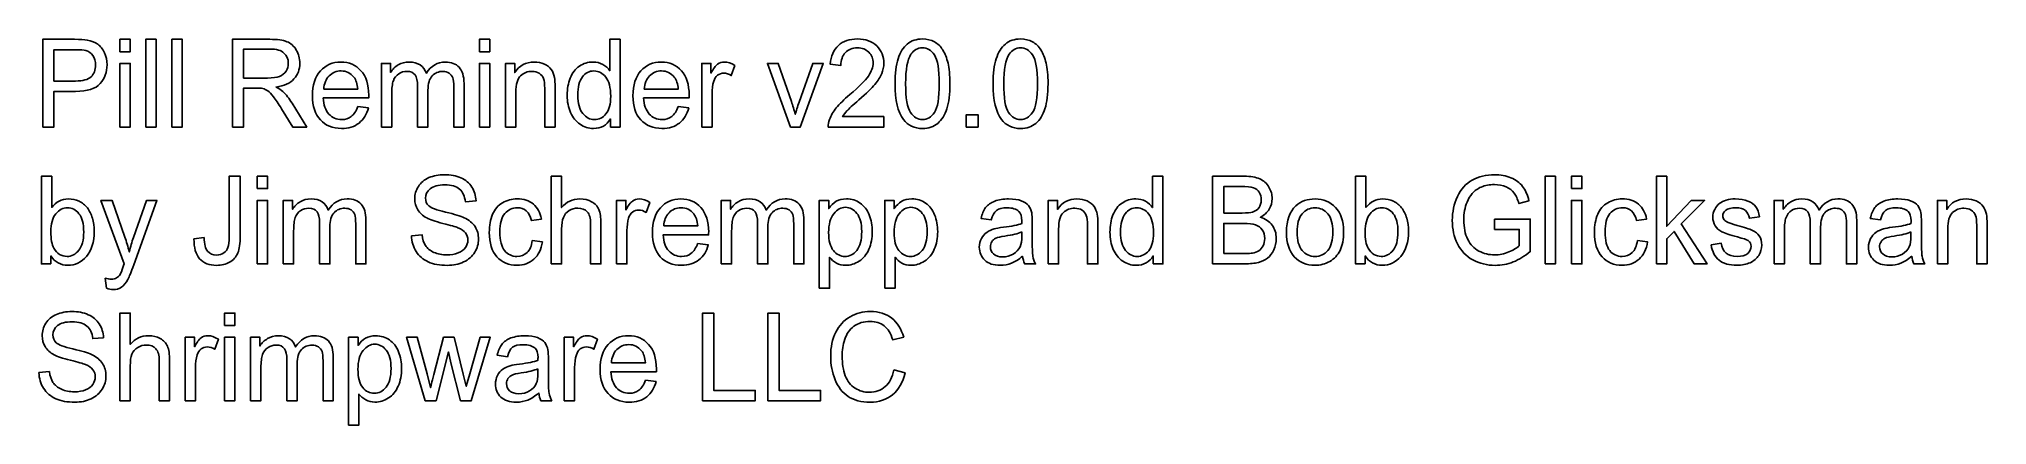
# Model space of a CAD drawing. Header units: millimetres. Extents: x -68.5 to -4.6, y 48.6 to 61.3.
import ezdxf

# ---------------------------------------------------------------- set-up
doc = ezdxf.new("R2010")
doc.units = ezdxf.units.MM
doc.header["$MEASUREMENT"] = 0
doc.layers.add('Layer 1', color=7, linetype='Continuous')

msp = doc.modelspace()

# ---------------------------------------------------------------- linework, layer by layer
at = {"layer": 'Layer 1', "color": 5}
for points, knots in [([(-68.3549, 58.3824), (-68.3549, 58.3824), (-68.3549, 61.2606), (-68.3549, 61.2606), (-68.3549, 61.2606), (-68.3549, 61.2606), (-67.3126, 61.2606), (-67.3126, 61.2606), (-67.3126, 61.2606), (-67.1292, 61.2606), (-66.989, 61.2512), (-66.8925, 61.2331), (-66.8925, 61.2331), (-66.7567, 61.2097), (-66.6429, 61.1648), (-66.5509, 61.0985), (-66.5509, 61.0985), (-66.4595, 61.0328), (-66.3856, 60.9396), (-66.3295, 60.821), (-66.3295, 60.821), (-66.2735, 60.7017), (-66.2459, 60.5711), (-66.2459, 60.4283), (-66.2459, 60.4283), (-66.2459, 60.1837), (-66.3206, 59.976), (-66.4698, 59.8064), (-66.4698, 59.8064), (-66.6197, 59.6376), (-66.8899, 59.5525), (-67.2804, 59.5525), (-67.2804, 59.5525), (-67.2804, 59.5525), (-67.9895, 59.5525), (-67.9895, 59.5525), (-67.9895, 59.5525), (-67.9895, 59.5525), (-67.9895, 58.3824), (-67.9895, 58.3824), (-67.9895, 58.3824), (-67.9895, 58.3824), (-68.3549, 58.3824), (-68.3549, 58.3824)], [0, 0, 0, 0, 0.0833333, 0.0833333, 0.0833333, 0.0833333, 0.1666667, 0.1666667, 0.1666667, 0.1666667, 0.25, 0.25, 0.25, 0.25, 0.3333333, 0.3333333, 0.3333333, 0.3333333, 0.4166667, 0.4166667, 0.4166667, 0.4166667, 0.5, 0.5, 0.5, 0.5, 0.5833333, 0.5833333, 0.5833333, 0.5833333, 0.6666667, 0.6666667, 0.6666667, 0.6666667, 0.75, 0.75, 0.75, 0.75, 0.8333333, 0.8333333, 0.8333333, 0.8333333, 1, 1, 1, 1]), ([(-67.9895, 59.8922), (-67.9895, 59.8922), (-67.2747, 59.8922), (-67.2747, 59.8922), (-67.2747, 59.8922), (-67.0385, 59.8922), (-66.8706, 59.9378), (-66.7715, 60.0296), (-66.7715, 60.0296), (-66.6724, 60.1214), (-66.6229, 60.2501), (-66.6229, 60.4163), (-66.6229, 60.4163), (-66.6229, 60.5369), (-66.6519, 60.6401), (-66.7104, 60.7259), (-66.7104, 60.7259), (-66.7689, 60.8116), (-66.8455, 60.8679), (-66.9413, 60.8954), (-66.9413, 60.8954), (-67.0032, 60.9122), (-67.1164, 60.9209), (-67.2824, 60.9209), (-67.2824, 60.9209), (-67.2824, 60.9209), (-67.9895, 60.9209), (-67.9895, 60.9209), (-67.9895, 60.9209), (-67.9895, 60.9209), (-67.9895, 59.8922), (-67.9895, 59.8922)], [0, 0, 0, 0, 0.1111111, 0.1111111, 0.1111111, 0.1111111, 0.2222222, 0.2222222, 0.2222222, 0.2222222, 0.3333333, 0.3333333, 0.3333333, 0.3333333, 0.4444444, 0.4444444, 0.4444444, 0.4444444, 0.5555556, 0.5555556, 0.5555556, 0.5555556, 0.6666667, 0.6666667, 0.6666667, 0.6666667, 0.7777778, 0.7777778, 0.7777778, 0.7777778, 1, 1, 1, 1]), ([(-65.8219, 60.8539), (-65.8219, 60.8539), (-65.8219, 61.2606), (-65.8219, 61.2606), (-65.8219, 61.2606), (-65.8219, 61.2606), (-65.4822, 61.2606), (-65.4822, 61.2606), (-65.4822, 61.2606), (-65.4822, 61.2606), (-65.4822, 60.8539), (-65.4822, 60.8539), (-65.4822, 60.8539), (-65.4822, 60.8539), (-65.8219, 60.8539), (-65.8219, 60.8539)], [0, 0, 0, 0, 0.2, 0.2, 0.2, 0.2, 0.4, 0.4, 0.4, 0.4, 0.6, 0.6, 0.6, 0.6, 1, 1, 1, 1]), ([(-64.9732, 58.3824), (-64.9732, 58.3824), (-64.9732, 61.2606), (-64.9732, 61.2606), (-64.9732, 61.2606), (-64.9732, 61.2606), (-64.6341, 61.2606), (-64.6341, 61.2606), (-64.6341, 61.2606), (-64.6341, 61.2606), (-64.6341, 58.3824), (-64.6341, 58.3824), (-64.6341, 58.3824), (-64.6341, 58.3824), (-64.9732, 58.3824), (-64.9732, 58.3824)], [0, 0, 0, 0, 0.2, 0.2, 0.2, 0.2, 0.4, 0.4, 0.4, 0.4, 0.6, 0.6, 0.6, 0.6, 1, 1, 1, 1]), ([(-64.1156, 58.3824), (-64.1156, 58.3824), (-64.1156, 61.2606), (-64.1156, 61.2606), (-64.1156, 61.2606), (-64.1156, 61.2606), (-63.7765, 61.2606), (-63.7765, 61.2606), (-63.7765, 61.2606), (-63.7765, 61.2606), (-63.7765, 58.3824), (-63.7765, 58.3824), (-63.7765, 58.3824), (-63.7765, 58.3824), (-64.1156, 58.3824), (-64.1156, 58.3824)], [0, 0, 0, 0, 0.2, 0.2, 0.2, 0.2, 0.4, 0.4, 0.4, 0.4, 0.6, 0.6, 0.6, 0.6, 1, 1, 1, 1]), ([(-62.1289, 58.3824), (-62.1289, 58.3824), (-62.1289, 61.2606), (-62.1289, 61.2606), (-62.1289, 61.2606), (-62.1289, 61.2606), (-60.9039, 61.2606), (-60.9039, 61.2606), (-60.9039, 61.2606), (-60.6575, 61.2606), (-60.4703, 61.2345), (-60.3422, 61.1829), (-60.3422, 61.1829), (-60.2142, 61.1313), (-60.1119, 61.0401), (-60.0347, 60.9095), (-60.0347, 60.9095), (-59.9582, 60.7781), (-59.9202, 60.6334), (-59.9202, 60.4752), (-59.9202, 60.4752), (-59.9202, 60.2708), (-59.9832, 60.0993), (-60.1106, 59.9592), (-60.1106, 59.9592), (-60.2374, 59.8192), (-60.4336, 59.73), (-60.6987, 59.6918), (-60.6987, 59.6918), (-60.6015, 59.6436), (-60.5282, 59.596), (-60.478, 59.5484), (-60.478, 59.5484), (-60.3712, 59.4466), (-60.2702, 59.3186), (-60.1743, 59.1658), (-60.1743, 59.1658), (-60.1743, 59.1658), (-59.6937, 58.3824), (-59.6937, 58.3824), (-59.6937, 58.3824), (-59.6937, 58.3824), (-60.1537, 58.3824), (-60.1537, 58.3824), (-60.1537, 58.3824), (-60.1537, 58.3824), (-60.5191, 58.9815), (-60.5191, 58.9815), (-60.5191, 58.9815), (-60.626, 59.1537), (-60.7141, 59.2864), (-60.7835, 59.3775), (-60.7835, 59.3775), (-60.8525, 59.4694), (-60.9142, 59.5337), (-60.9688, 59.5699), (-60.9688, 59.5699), (-61.0236, 59.6067), (-61.0789, 59.6322), (-61.1355, 59.6469), (-61.1355, 59.6469), (-61.1774, 59.6557), (-61.2449, 59.6603), (-61.3394, 59.6603), (-61.3394, 59.6603), (-61.3394, 59.6603), (-61.7635, 59.6603), (-61.7635, 59.6603), (-61.7635, 59.6603), (-61.7635, 59.6603), (-61.7635, 58.3824), (-61.7635, 58.3824), (-61.7635, 58.3824), (-61.7635, 58.3824), (-62.1289, 58.3824), (-62.1289, 58.3824)], [0, 0, 0, 0, 0.05, 0.05, 0.05, 0.05, 0.1, 0.1, 0.1, 0.1, 0.15, 0.15, 0.15, 0.15, 0.2, 0.2, 0.2, 0.2, 0.25, 0.25, 0.25, 0.25, 0.3, 0.3, 0.3, 0.3, 0.35, 0.35, 0.35, 0.35, 0.4, 0.4, 0.4, 0.4, 0.45, 0.45, 0.45, 0.45, 0.5, 0.5, 0.5, 0.5, 0.55, 0.55, 0.55, 0.55, 0.6, 0.6, 0.6, 0.6, 0.65, 0.65, 0.65, 0.65, 0.7, 0.7, 0.7, 0.7, 0.75, 0.75, 0.75, 0.75, 0.8, 0.8, 0.8, 0.8, 0.85, 0.85, 0.85, 0.85, 0.9, 0.9, 0.9, 0.9, 1, 1, 1, 1]), ([(-61.7635, 59.99), (-61.7635, 59.99), (-60.9773, 59.99), (-60.9773, 59.99), (-60.9773, 59.99), (-60.8106, 59.99), (-60.6794, 60.0081), (-60.5854, 60.0443), (-60.5854, 60.0443), (-60.4908, 60.0805), (-60.4195, 60.1381), (-60.3705, 60.2172), (-60.3705, 60.2172), (-60.3217, 60.2963), (-60.2972, 60.3821), (-60.2972, 60.4752), (-60.2972, 60.4752), (-60.2972, 60.6113), (-60.3441, 60.7232), (-60.4394, 60.811), (-60.4394, 60.811), (-60.5339, 60.8988), (-60.6839, 60.9423), (-60.8892, 60.9423), (-60.8892, 60.9423), (-60.8892, 60.9423), (-61.7635, 60.9423), (-61.7635, 60.9423), (-61.7635, 60.9423), (-61.7635, 60.9423), (-61.7635, 59.99), (-61.7635, 59.99)], [0, 0, 0, 0, 0.1111111, 0.1111111, 0.1111111, 0.1111111, 0.2222222, 0.2222222, 0.2222222, 0.2222222, 0.3333333, 0.3333333, 0.3333333, 0.3333333, 0.4444444, 0.4444444, 0.4444444, 0.4444444, 0.5555556, 0.5555556, 0.5555556, 0.5555556, 0.6666667, 0.6666667, 0.6666667, 0.6666667, 0.7777778, 0.7777778, 0.7777778, 0.7777778, 1, 1, 1, 1]), ([(-54.0262, 60.8539), (-54.0262, 60.8539), (-54.0262, 61.2606), (-54.0262, 61.2606), (-54.0262, 61.2606), (-54.0262, 61.2606), (-53.6865, 61.2606), (-53.6865, 61.2606), (-53.6865, 61.2606), (-53.6865, 61.2606), (-53.6865, 60.8539), (-53.6865, 60.8539), (-53.6865, 60.8539), (-53.6865, 60.8539), (-54.0262, 60.8539), (-54.0262, 60.8539)], [0, 0, 0, 0, 0.2, 0.2, 0.2, 0.2, 0.4, 0.4, 0.4, 0.4, 0.6, 0.6, 0.6, 0.6, 1, 1, 1, 1]), ([(-49.7246, 58.3824), (-49.7246, 58.3824), (-49.7246, 58.6458), (-49.7246, 58.6458), (-49.7246, 58.6458), (-49.8513, 58.4387), (-50.0379, 58.3355), (-50.2843, 58.3355), (-50.2843, 58.3355), (-50.4439, 58.3355), (-50.5905, 58.3811), (-50.7244, 58.4729), (-50.7244, 58.4729), (-50.8582, 58.564), (-50.9618, 58.692), (-51.0357, 58.8569), (-51.0357, 58.8569), (-51.1091, 59.021), (-51.1458, 59.2093), (-51.1458, 59.4231), (-51.1458, 59.4231), (-51.1458, 59.6309), (-51.1124, 59.8198), (-51.0461, 59.9894), (-51.0461, 59.9894), (-50.9792, 60.1589), (-50.8794, 60.2889), (-50.7463, 60.3787), (-50.7463, 60.3787), (-50.6131, 60.4692), (-50.4638, 60.5148), (-50.2991, 60.5148), (-50.2991, 60.5148), (-50.1788, 60.5148), (-50.0713, 60.488), (-49.9774, 60.435), (-49.9774, 60.435), (-49.8829, 60.3821), (-49.8063, 60.3131), (-49.7471, 60.2279), (-49.7471, 60.2279), (-49.7471, 60.2279), (-49.7471, 61.2606), (-49.7471, 61.2606), (-49.7471, 61.2606), (-49.7471, 61.2606), (-49.4099, 61.2606), (-49.4099, 61.2606), (-49.4099, 61.2606), (-49.4099, 61.2606), (-49.4099, 58.3824), (-49.4099, 58.3824), (-49.4099, 58.3824), (-49.4099, 58.3824), (-49.7246, 58.3824), (-49.7246, 58.3824)], [0, 0, 0, 0, 0.0666667, 0.0666667, 0.0666667, 0.0666667, 0.1333333, 0.1333333, 0.1333333, 0.1333333, 0.2, 0.2, 0.2, 0.2, 0.2666667, 0.2666667, 0.2666667, 0.2666667, 0.3333333, 0.3333333, 0.3333333, 0.3333333, 0.4, 0.4, 0.4, 0.4, 0.4666667, 0.4666667, 0.4666667, 0.4666667, 0.5333333, 0.5333333, 0.5333333, 0.5333333, 0.6, 0.6, 0.6, 0.6, 0.6666667, 0.6666667, 0.6666667, 0.6666667, 0.7333333, 0.7333333, 0.7333333, 0.7333333, 0.8, 0.8, 0.8, 0.8, 0.8666667, 0.8666667, 0.8666667, 0.8666667, 1, 1, 1, 1]), ([(-40.7521, 58.7222), (-40.7521, 58.7222), (-40.7521, 58.3824), (-40.7521, 58.3824), (-40.7521, 58.3824), (-40.7521, 58.3824), (-42.5786, 58.3824), (-42.5786, 58.3824), (-42.5786, 58.3824), (-42.5812, 58.4675), (-42.5684, 58.5493), (-42.5395, 58.6277), (-42.5395, 58.6277), (-42.4931, 58.7577), (-42.4185, 58.885), (-42.3162, 59.011), (-42.3162, 59.011), (-42.2132, 59.1363), (-42.0653, 59.2817), (-41.8722, 59.4466), (-41.8722, 59.4466), (-41.5718, 59.7032), (-41.3685, 59.9063), (-41.263, 60.0564), (-41.263, 60.0564), (-41.1574, 60.2058), (-41.1047, 60.3479), (-41.1047, 60.4813), (-41.1047, 60.4813), (-41.1047, 60.6213), (-41.1529, 60.7393), (-41.2488, 60.8358), (-41.2488, 60.8358), (-41.3453, 60.9316), (-41.4708, 60.9798), (-41.6252, 60.9798), (-41.6252, 60.9798), (-41.7886, 60.9798), (-41.9192, 60.9289), (-42.017, 60.8264), (-42.017, 60.8264), (-42.1154, 60.7245), (-42.165, 60.5831), (-42.1663, 60.4029), (-42.1663, 60.4029), (-42.1663, 60.4029), (-42.515, 60.4397), (-42.515, 60.4397), (-42.515, 60.4397), (-42.4912, 60.7111), (-42.4011, 60.9175), (-42.2454, 61.0596), (-42.2454, 61.0596), (-42.0897, 61.2017), (-41.88, 61.2727), (-41.6175, 61.2727), (-41.6175, 61.2727), (-41.3524, 61.2727), (-41.1427, 61.1956), (-40.9883, 61.0428), (-40.9883, 61.0428), (-40.8332, 60.8894), (-40.7559, 60.6997), (-40.7559, 60.4732), (-40.7559, 60.4732), (-40.7559, 60.358), (-40.7785, 60.2447), (-40.8242, 60.1335), (-40.8242, 60.1335), (-40.8692, 60.0222), (-40.9445, 59.9049), (-41.0493, 59.7823), (-41.0493, 59.7823), (-41.1543, 59.659), (-41.3286, 59.4901), (-41.5724, 59.2757), (-41.5724, 59.2757), (-41.7757, 59.0974), (-41.9063, 58.9768), (-41.9643, 58.9131), (-41.9643, 58.9131), (-42.0222, 58.8502), (-42.0698, 58.7865), (-42.1077, 58.7222), (-42.1077, 58.7222), (-42.1077, 58.7222), (-40.7521, 58.7222), (-40.7521, 58.7222)], [0, 0, 0, 0, 0.0434783, 0.0434783, 0.0434783, 0.0434783, 0.0869565, 0.0869565, 0.0869565, 0.0869565, 0.1304348, 0.1304348, 0.1304348, 0.1304348, 0.173913, 0.173913, 0.173913, 0.173913, 0.2173913, 0.2173913, 0.2173913, 0.2173913, 0.2608696, 0.2608696, 0.2608696, 0.2608696, 0.3043478, 0.3043478, 0.3043478, 0.3043478, 0.3478261, 0.3478261, 0.3478261, 0.3478261, 0.3913043, 0.3913043, 0.3913043, 0.3913043, 0.4347826, 0.4347826, 0.4347826, 0.4347826, 0.4782609, 0.4782609, 0.4782609, 0.4782609, 0.5217391, 0.5217391, 0.5217391, 0.5217391, 0.5652174, 0.5652174, 0.5652174, 0.5652174, 0.6086957, 0.6086957, 0.6086957, 0.6086957, 0.6521739, 0.6521739, 0.6521739, 0.6521739, 0.6956522, 0.6956522, 0.6956522, 0.6956522, 0.7391304, 0.7391304, 0.7391304, 0.7391304, 0.7826087, 0.7826087, 0.7826087, 0.7826087, 0.826087, 0.826087, 0.826087, 0.826087, 0.8695652, 0.8695652, 0.8695652, 0.8695652, 0.9130435, 0.9130435, 0.9130435, 0.9130435, 1, 1, 1, 1]), ([(-40.3886, 59.8017), (-40.3886, 60.1422), (-40.3552, 60.4163), (-40.2876, 60.6233), (-40.2876, 60.6233), (-40.2207, 60.8311), (-40.1204, 60.9912), (-39.9878, 61.1038), (-39.9878, 61.1038), (-39.8553, 61.2164), (-39.6886, 61.2727), (-39.488, 61.2727), (-39.488, 61.2727), (-39.3393, 61.2727), (-39.2094, 61.2412), (-39.0974, 61.1789), (-39.0974, 61.1789), (-38.9855, 61.1172), (-38.8934, 61.0274), (-38.8202, 60.9101), (-38.8202, 60.9101), (-38.7474, 60.7929), (-38.6902, 60.6501), (-38.649, 60.4819), (-38.649, 60.4819), (-38.6071, 60.3137), (-38.5866, 60.0872), (-38.5866, 59.8017), (-38.5866, 59.8017), (-38.5866, 59.464), (-38.62, 59.1919), (-38.6863, 58.9842), (-38.6863, 58.9842), (-38.7532, 58.7764), (-38.8529, 58.6163), (-38.9855, 58.503), (-38.9855, 58.503), (-39.118, 58.3898), (-39.2853, 58.3335), (-39.488, 58.3335), (-39.488, 58.3335), (-39.7543, 58.3335), (-39.9634, 58.4327), (-40.1152, 58.6317), (-40.1152, 58.6317), (-40.2973, 58.8709), (-40.3886, 59.2616), (-40.3886, 59.8017)], [0, 0, 0, 0, 0.0769231, 0.0769231, 0.0769231, 0.0769231, 0.1538462, 0.1538462, 0.1538462, 0.1538462, 0.2307692, 0.2307692, 0.2307692, 0.2307692, 0.3076923, 0.3076923, 0.3076923, 0.3076923, 0.3846154, 0.3846154, 0.3846154, 0.3846154, 0.4615385, 0.4615385, 0.4615385, 0.4615385, 0.5384615, 0.5384615, 0.5384615, 0.5384615, 0.6153846, 0.6153846, 0.6153846, 0.6153846, 0.6923077, 0.6923077, 0.6923077, 0.6923077, 0.7692308, 0.7692308, 0.7692308, 0.7692308, 0.8461538, 0.8461538, 0.8461538, 0.8461538, 1, 1, 1, 1]), ([(-40.0399, 59.8017), (-40.0399, 59.3293), (-39.9866, 59.015), (-39.8804, 58.8582), (-39.8804, 58.8582), (-39.7743, 58.7021), (-39.6436, 58.6236), (-39.488, 58.6236), (-39.488, 58.6236), (-39.3316, 58.6236), (-39.201, 58.7027), (-39.0948, 58.8595), (-39.0948, 58.8595), (-38.9887, 59.0163), (-38.9353, 59.3306), (-38.9353, 59.8017), (-38.9353, 59.8017), (-38.9353, 60.2755), (-38.9887, 60.5905), (-39.0948, 60.746), (-39.0948, 60.746), (-39.201, 60.9021), (-39.3328, 60.9798), (-39.4912, 60.9798), (-39.4912, 60.9798), (-39.6475, 60.9798), (-39.7717, 60.9108), (-39.8649, 60.7734), (-39.8649, 60.7734), (-39.9814, 60.5985), (-40.0399, 60.2742), (-40.0399, 59.8017)], [0, 0, 0, 0, 0.1111111, 0.1111111, 0.1111111, 0.1111111, 0.2222222, 0.2222222, 0.2222222, 0.2222222, 0.3333333, 0.3333333, 0.3333333, 0.3333333, 0.4444444, 0.4444444, 0.4444444, 0.4444444, 0.5555556, 0.5555556, 0.5555556, 0.5555556, 0.6666667, 0.6666667, 0.6666667, 0.6666667, 0.7777778, 0.7777778, 0.7777778, 0.7777778, 1, 1, 1, 1]), ([(-37.1691, 59.8017), (-37.1691, 60.1422), (-37.1357, 60.4163), (-37.0681, 60.6233), (-37.0681, 60.6233), (-37.0012, 60.8311), (-36.9009, 60.9912), (-36.7683, 61.1038), (-36.7683, 61.1038), (-36.6358, 61.2164), (-36.4691, 61.2727), (-36.2685, 61.2727), (-36.2685, 61.2727), (-36.1198, 61.2727), (-35.9899, 61.2412), (-35.8779, 61.1789), (-35.8779, 61.1789), (-35.766, 61.1172), (-35.6739, 61.0274), (-35.6007, 60.9101), (-35.6007, 60.9101), (-35.5279, 60.7929), (-35.4707, 60.6501), (-35.4295, 60.4819), (-35.4295, 60.4819), (-35.3876, 60.3137), (-35.3671, 60.0872), (-35.3671, 59.8017), (-35.3671, 59.8017), (-35.3671, 59.464), (-35.4005, 59.1919), (-35.4668, 58.9842), (-35.4668, 58.9842), (-35.5337, 58.7764), (-35.6334, 58.6163), (-35.766, 58.503), (-35.766, 58.503), (-35.8985, 58.3898), (-36.0658, 58.3335), (-36.2685, 58.3335), (-36.2685, 58.3335), (-36.5348, 58.3335), (-36.7439, 58.4327), (-36.8957, 58.6317), (-36.8957, 58.6317), (-37.0778, 58.8709), (-37.1691, 59.2616), (-37.1691, 59.8017)], [0, 0, 0, 0, 0.0769231, 0.0769231, 0.0769231, 0.0769231, 0.1538462, 0.1538462, 0.1538462, 0.1538462, 0.2307692, 0.2307692, 0.2307692, 0.2307692, 0.3076923, 0.3076923, 0.3076923, 0.3076923, 0.3846154, 0.3846154, 0.3846154, 0.3846154, 0.4615385, 0.4615385, 0.4615385, 0.4615385, 0.5384615, 0.5384615, 0.5384615, 0.5384615, 0.6153846, 0.6153846, 0.6153846, 0.6153846, 0.6923077, 0.6923077, 0.6923077, 0.6923077, 0.7692308, 0.7692308, 0.7692308, 0.7692308, 0.8461538, 0.8461538, 0.8461538, 0.8461538, 1, 1, 1, 1]), ([(-36.8204, 59.8017), (-36.8204, 59.3293), (-36.7671, 59.015), (-36.6609, 58.8582), (-36.6609, 58.8582), (-36.5548, 58.7021), (-36.4241, 58.6236), (-36.2685, 58.6236), (-36.2685, 58.6236), (-36.1121, 58.6236), (-35.9815, 58.7027), (-35.8753, 58.8595), (-35.8753, 58.8595), (-35.7692, 59.0163), (-35.7158, 59.3306), (-35.7158, 59.8017), (-35.7158, 59.8017), (-35.7158, 60.2755), (-35.7692, 60.5905), (-35.8753, 60.746), (-35.8753, 60.746), (-35.9815, 60.9021), (-36.1133, 60.9798), (-36.2717, 60.9798), (-36.2717, 60.9798), (-36.428, 60.9798), (-36.5522, 60.9108), (-36.6454, 60.7734), (-36.6454, 60.7734), (-36.7619, 60.5985), (-36.8204, 60.2742), (-36.8204, 59.8017)], [0, 0, 0, 0, 0.1111111, 0.1111111, 0.1111111, 0.1111111, 0.2222222, 0.2222222, 0.2222222, 0.2222222, 0.3333333, 0.3333333, 0.3333333, 0.3333333, 0.4444444, 0.4444444, 0.4444444, 0.4444444, 0.5555556, 0.5555556, 0.5555556, 0.5555556, 0.6666667, 0.6666667, 0.6666667, 0.6666667, 0.7777778, 0.7777778, 0.7777778, 0.7777778, 1, 1, 1, 1]), ([(-65.8219, 58.3824), (-65.8219, 58.3824), (-65.8219, 60.4672), (-65.8219, 60.4672), (-65.8219, 60.4672), (-65.8219, 60.4672), (-65.4822, 60.4672), (-65.4822, 60.4672), (-65.4822, 60.4672), (-65.4822, 60.4672), (-65.4822, 58.3824), (-65.4822, 58.3824), (-65.4822, 58.3824), (-65.4822, 58.3824), (-65.8219, 58.3824), (-65.8219, 58.3824)], [0, 0, 0, 0, 0.2, 0.2, 0.2, 0.2, 0.4, 0.4, 0.4, 0.4, 0.6, 0.6, 0.6, 0.6, 1, 1, 1, 1]), ([(-58.0202, 59.0539), (-58.0202, 59.0539), (-57.6696, 59.009), (-57.6696, 59.009), (-57.6696, 59.009), (-57.7249, 58.7952), (-57.8273, 58.6297), (-57.9765, 58.5117), (-57.9765, 58.5117), (-58.1264, 58.3945), (-58.3175, 58.3355), (-58.5497, 58.3355), (-58.5497, 58.3355), (-58.8424, 58.3355), (-59.0748, 58.4293), (-59.2459, 58.6169), (-59.2459, 58.6169), (-59.4176, 58.8046), (-59.5033, 59.0679), (-59.5033, 59.407), (-59.5033, 59.407), (-59.5033, 59.7582), (-59.4164, 60.0303), (-59.2433, 60.2239), (-59.2433, 60.2239), (-59.0696, 60.4176), (-58.845, 60.5148), (-58.5684, 60.5148), (-58.5684, 60.5148), (-58.3008, 60.5148), (-58.082, 60.4196), (-57.9128, 60.23), (-57.9128, 60.23), (-57.743, 60.0403), (-57.658, 59.7729), (-57.658, 59.4291), (-57.658, 59.4291), (-57.658, 59.4077), (-57.6587, 59.3762), (-57.6599, 59.3347), (-57.6599, 59.3347), (-57.6599, 59.3347), (-59.1525, 59.3347), (-59.1525, 59.3347), (-59.1525, 59.3347), (-59.1404, 59.1055), (-59.0779, 58.9299), (-58.966, 58.8086), (-58.966, 58.8086), (-58.8541, 58.6866), (-58.7151, 58.6257), (-58.5478, 58.6257), (-58.5478, 58.6257), (-58.4237, 58.6257), (-58.3175, 58.6598), (-58.2293, 58.7282), (-58.2293, 58.7282), (-58.1412, 58.7959), (-58.0717, 58.9044), (-58.0202, 59.0539)], [0, 0, 0, 0, 0.0625, 0.0625, 0.0625, 0.0625, 0.125, 0.125, 0.125, 0.125, 0.1875, 0.1875, 0.1875, 0.1875, 0.25, 0.25, 0.25, 0.25, 0.3125, 0.3125, 0.3125, 0.3125, 0.375, 0.375, 0.375, 0.375, 0.4375, 0.4375, 0.4375, 0.4375, 0.5, 0.5, 0.5, 0.5, 0.5625, 0.5625, 0.5625, 0.5625, 0.625, 0.625, 0.625, 0.625, 0.6875, 0.6875, 0.6875, 0.6875, 0.75, 0.75, 0.75, 0.75, 0.8125, 0.8125, 0.8125, 0.8125, 0.875, 0.875, 0.875, 0.875, 1, 1, 1, 1]), ([(-59.1339, 59.6255), (-59.1339, 59.6255), (-58.0164, 59.6255), (-58.0164, 59.6255), (-58.0164, 59.6255), (-58.0312, 59.8004), (-58.0743, 59.9324), (-58.1444, 60.0195), (-58.1444, 60.0195), (-58.2525, 60.1556), (-58.3927, 60.2239), (-58.5645, 60.2239), (-58.5645, 60.2239), (-58.7202, 60.2239), (-58.8515, 60.1696), (-58.9576, 60.0611), (-58.9576, 60.0611), (-59.0638, 59.9525), (-59.1224, 59.8071), (-59.1339, 59.6255)], [0, 0, 0, 0, 0.1666667, 0.1666667, 0.1666667, 0.1666667, 0.3333333, 0.3333333, 0.3333333, 0.3333333, 0.5, 0.5, 0.5, 0.5, 0.6666667, 0.6666667, 0.6666667, 0.6666667, 1, 1, 1, 1]), ([(-57.2431, 58.3824), (-57.2431, 58.3824), (-57.2431, 60.4672), (-57.2431, 60.4672), (-57.2431, 60.4672), (-57.2431, 60.4672), (-56.9401, 60.4672), (-56.9401, 60.4672), (-56.9401, 60.4672), (-56.9401, 60.4672), (-56.9401, 60.175), (-56.9401, 60.175), (-56.9401, 60.175), (-56.877, 60.2769), (-56.7934, 60.3593), (-56.6891, 60.4209), (-56.6891, 60.4209), (-56.5849, 60.4833), (-56.4659, 60.5148), (-56.3327, 60.5148), (-56.3327, 60.5148), (-56.1848, 60.5148), (-56.0631, 60.4826), (-55.9686, 60.4183), (-55.9686, 60.4183), (-55.8733, 60.3539), (-55.8064, 60.2648), (-55.7678, 60.1495), (-55.7678, 60.1495), (-55.6089, 60.3928), (-55.403, 60.5148), (-55.1495, 60.5148), (-55.1495, 60.5148), (-54.9507, 60.5148), (-54.7982, 60.4571), (-54.6915, 60.3425), (-54.6915, 60.3425), (-54.5846, 60.2279), (-54.5312, 60.0517), (-54.5312, 59.8138), (-54.5312, 59.8138), (-54.5312, 59.8138), (-54.5312, 58.3824), (-54.5312, 58.3824), (-54.5312, 58.3824), (-54.5312, 58.3824), (-54.8684, 58.3824), (-54.8684, 58.3824), (-54.8684, 58.3824), (-54.8684, 58.3824), (-54.8684, 59.6959), (-54.8684, 59.6959), (-54.8684, 59.6959), (-54.8684, 59.8373), (-54.8794, 59.9391), (-54.9012, 60.0014), (-54.9012, 60.0014), (-54.9237, 60.0631), (-54.9636, 60.1134), (-55.0209, 60.1516), (-55.0209, 60.1516), (-55.0788, 60.1891), (-55.1469, 60.2085), (-55.2248, 60.2085), (-55.2248, 60.2085), (-55.3657, 60.2085), (-55.4822, 60.1596), (-55.5754, 60.0618), (-55.5754, 60.0618), (-55.6681, 59.9646), (-55.7151, 59.8084), (-55.7151, 59.594), (-55.7151, 59.594), (-55.7151, 59.594), (-55.7151, 58.3824), (-55.7151, 58.3824), (-55.7151, 58.3824), (-55.7151, 58.3824), (-56.0541, 58.3824), (-56.0541, 58.3824), (-56.0541, 58.3824), (-56.0541, 58.3824), (-56.0541, 59.7367), (-56.0541, 59.7367), (-56.0541, 59.7367), (-56.0541, 59.8942), (-56.0818, 60.0122), (-56.1372, 60.0906), (-56.1372, 60.0906), (-56.1925, 60.169), (-56.2825, 60.2085), (-56.4087, 60.2085), (-56.4087, 60.2085), (-56.5038, 60.2085), (-56.592, 60.1824), (-56.6731, 60.1294), (-56.6731, 60.1294), (-56.7541, 60.0772), (-56.8133, 60.0008), (-56.8493, 59.9003), (-56.8493, 59.9003), (-56.886, 59.7991), (-56.9041, 59.6536), (-56.9041, 59.464), (-56.9041, 59.464), (-56.9041, 59.464), (-56.9041, 58.3824), (-56.9041, 58.3824), (-56.9041, 58.3824), (-56.9041, 58.3824), (-57.2431, 58.3824), (-57.2431, 58.3824)], [0, 0, 0, 0, 0.0344828, 0.0344828, 0.0344828, 0.0344828, 0.0689655, 0.0689655, 0.0689655, 0.0689655, 0.1034483, 0.1034483, 0.1034483, 0.1034483, 0.137931, 0.137931, 0.137931, 0.137931, 0.1724138, 0.1724138, 0.1724138, 0.1724138, 0.2068966, 0.2068966, 0.2068966, 0.2068966, 0.2413793, 0.2413793, 0.2413793, 0.2413793, 0.2758621, 0.2758621, 0.2758621, 0.2758621, 0.3103448, 0.3103448, 0.3103448, 0.3103448, 0.3448276, 0.3448276, 0.3448276, 0.3448276, 0.3793103, 0.3793103, 0.3793103, 0.3793103, 0.4137931, 0.4137931, 0.4137931, 0.4137931, 0.4482759, 0.4482759, 0.4482759, 0.4482759, 0.4827586, 0.4827586, 0.4827586, 0.4827586, 0.5172414, 0.5172414, 0.5172414, 0.5172414, 0.5517241, 0.5517241, 0.5517241, 0.5517241, 0.5862069, 0.5862069, 0.5862069, 0.5862069, 0.6206897, 0.6206897, 0.6206897, 0.6206897, 0.6551724, 0.6551724, 0.6551724, 0.6551724, 0.6896552, 0.6896552, 0.6896552, 0.6896552, 0.7241379, 0.7241379, 0.7241379, 0.7241379, 0.7586207, 0.7586207, 0.7586207, 0.7586207, 0.7931034, 0.7931034, 0.7931034, 0.7931034, 0.8275862, 0.8275862, 0.8275862, 0.8275862, 0.862069, 0.862069, 0.862069, 0.862069, 0.8965517, 0.8965517, 0.8965517, 0.8965517, 0.9310345, 0.9310345, 0.9310345, 0.9310345, 1, 1, 1, 1]), ([(-54.0262, 58.3824), (-54.0262, 58.3824), (-54.0262, 60.4672), (-54.0262, 60.4672), (-54.0262, 60.4672), (-54.0262, 60.4672), (-53.6865, 60.4672), (-53.6865, 60.4672), (-53.6865, 60.4672), (-53.6865, 60.4672), (-53.6865, 58.3824), (-53.6865, 58.3824), (-53.6865, 58.3824), (-53.6865, 58.3824), (-54.0262, 58.3824), (-54.0262, 58.3824)], [0, 0, 0, 0, 0.2, 0.2, 0.2, 0.2, 0.4, 0.4, 0.4, 0.4, 0.6, 0.6, 0.6, 0.6, 1, 1, 1, 1]), ([(-53.1698, 58.3824), (-53.1698, 58.3824), (-53.1698, 60.4672), (-53.1698, 60.4672), (-53.1698, 60.4672), (-53.1698, 60.4672), (-52.8649, 60.4672), (-52.8649, 60.4672), (-52.8649, 60.4672), (-52.8649, 60.4672), (-52.8649, 60.171), (-52.8649, 60.171), (-52.8649, 60.171), (-52.7175, 60.4002), (-52.5052, 60.5148), (-52.2279, 60.5148), (-52.2279, 60.5148), (-52.107, 60.5148), (-51.9963, 60.492), (-51.8953, 60.4471), (-51.8953, 60.4471), (-51.7936, 60.4015), (-51.7183, 60.3425), (-51.6681, 60.2688), (-51.6681, 60.2688), (-51.6173, 60.1958), (-51.5826, 60.1087), (-51.562, 60.0081), (-51.562, 60.0081), (-51.5497, 59.9425), (-51.5433, 59.8279), (-51.5433, 59.6644), (-51.5433, 59.6644), (-51.5433, 59.6644), (-51.5433, 58.3824), (-51.5433, 58.3824), (-51.5433, 58.3824), (-51.5433, 58.3824), (-51.8831, 58.3824), (-51.8831, 58.3824), (-51.8831, 58.3824), (-51.8831, 58.3824), (-51.8831, 59.651), (-51.8831, 59.651), (-51.8831, 59.651), (-51.8831, 59.7944), (-51.8959, 59.9023), (-51.9222, 59.974), (-51.9222, 59.974), (-51.9487, 60.045), (-51.9956, 60.102), (-52.0625, 60.1442), (-52.0625, 60.1442), (-52.1301, 60.1871), (-52.2085, 60.2085), (-52.2993, 60.2085), (-52.2993, 60.2085), (-52.4441, 60.2085), (-52.5683, 60.1603), (-52.6738, 60.0651), (-52.6738, 60.0651), (-52.7786, 59.9693), (-52.8308, 59.7883), (-52.8308, 59.521), (-52.8308, 59.521), (-52.8308, 59.521), (-52.8308, 58.3824), (-52.8308, 58.3824), (-52.8308, 58.3824), (-52.8308, 58.3824), (-53.1698, 58.3824), (-53.1698, 58.3824)], [0, 0, 0, 0, 0.0526316, 0.0526316, 0.0526316, 0.0526316, 0.1052632, 0.1052632, 0.1052632, 0.1052632, 0.1578947, 0.1578947, 0.1578947, 0.1578947, 0.2105263, 0.2105263, 0.2105263, 0.2105263, 0.2631579, 0.2631579, 0.2631579, 0.2631579, 0.3157895, 0.3157895, 0.3157895, 0.3157895, 0.3684211, 0.3684211, 0.3684211, 0.3684211, 0.4210526, 0.4210526, 0.4210526, 0.4210526, 0.4736842, 0.4736842, 0.4736842, 0.4736842, 0.5263158, 0.5263158, 0.5263158, 0.5263158, 0.5789474, 0.5789474, 0.5789474, 0.5789474, 0.6315789, 0.6315789, 0.6315789, 0.6315789, 0.6842105, 0.6842105, 0.6842105, 0.6842105, 0.7368421, 0.7368421, 0.7368421, 0.7368421, 0.7894737, 0.7894737, 0.7894737, 0.7894737, 0.8421053, 0.8421053, 0.8421053, 0.8421053, 0.8947368, 0.8947368, 0.8947368, 0.8947368, 1, 1, 1, 1]), ([(-50.7971, 59.4231), (-50.7971, 59.1557), (-50.743, 58.956), (-50.6349, 58.824), (-50.6349, 58.824), (-50.5269, 58.692), (-50.3995, 58.6257), (-50.2521, 58.6257), (-50.2521, 58.6257), (-50.1042, 58.6257), (-49.978, 58.6893), (-49.8744, 58.8153), (-49.8744, 58.8153), (-49.7708, 58.9413), (-49.7188, 59.1343), (-49.7188, 59.3936), (-49.7188, 59.3936), (-49.7188, 59.6791), (-49.7715, 59.8882), (-49.877, 60.0215), (-49.877, 60.0215), (-49.9825, 60.1556), (-50.1125, 60.2219), (-50.2676, 60.2219), (-50.2676, 60.2219), (-50.4181, 60.2219), (-50.5442, 60.1576), (-50.6453, 60.0296), (-50.6453, 60.0296), (-50.7463, 59.9016), (-50.7971, 59.6992), (-50.7971, 59.4231)], [0, 0, 0, 0, 0.1111111, 0.1111111, 0.1111111, 0.1111111, 0.2222222, 0.2222222, 0.2222222, 0.2222222, 0.3333333, 0.3333333, 0.3333333, 0.3333333, 0.4444444, 0.4444444, 0.4444444, 0.4444444, 0.5555556, 0.5555556, 0.5555556, 0.5555556, 0.6666667, 0.6666667, 0.6666667, 0.6666667, 0.7777778, 0.7777778, 0.7777778, 0.7777778, 1, 1, 1, 1]), ([(-47.5062, 59.0539), (-47.5062, 59.0539), (-47.1556, 59.009), (-47.1556, 59.009), (-47.1556, 59.009), (-47.2109, 58.7952), (-47.3133, 58.6297), (-47.4625, 58.5117), (-47.4625, 58.5117), (-47.6124, 58.3945), (-47.8035, 58.3355), (-48.0357, 58.3355), (-48.0357, 58.3355), (-48.3284, 58.3355), (-48.5608, 58.4293), (-48.7319, 58.6169), (-48.7319, 58.6169), (-48.9036, 58.8046), (-48.9893, 59.0679), (-48.9893, 59.407), (-48.9893, 59.407), (-48.9893, 59.7582), (-48.9024, 60.0303), (-48.7293, 60.2239), (-48.7293, 60.2239), (-48.5556, 60.4176), (-48.331, 60.5148), (-48.0544, 60.5148), (-48.0544, 60.5148), (-47.7868, 60.5148), (-47.568, 60.4196), (-47.3988, 60.23), (-47.3988, 60.23), (-47.229, 60.0403), (-47.144, 59.7729), (-47.144, 59.4291), (-47.144, 59.4291), (-47.144, 59.4077), (-47.1447, 59.3762), (-47.1459, 59.3347), (-47.1459, 59.3347), (-47.1459, 59.3347), (-48.6385, 59.3347), (-48.6385, 59.3347), (-48.6385, 59.3347), (-48.6264, 59.1055), (-48.5639, 58.9299), (-48.452, 58.8086), (-48.452, 58.8086), (-48.3401, 58.6866), (-48.2011, 58.6257), (-48.0338, 58.6257), (-48.0338, 58.6257), (-47.9097, 58.6257), (-47.8035, 58.6598), (-47.7153, 58.7282), (-47.7153, 58.7282), (-47.6272, 58.7959), (-47.5577, 58.9044), (-47.5062, 59.0539)], [0, 0, 0, 0, 0.0625, 0.0625, 0.0625, 0.0625, 0.125, 0.125, 0.125, 0.125, 0.1875, 0.1875, 0.1875, 0.1875, 0.25, 0.25, 0.25, 0.25, 0.3125, 0.3125, 0.3125, 0.3125, 0.375, 0.375, 0.375, 0.375, 0.4375, 0.4375, 0.4375, 0.4375, 0.5, 0.5, 0.5, 0.5, 0.5625, 0.5625, 0.5625, 0.5625, 0.625, 0.625, 0.625, 0.625, 0.6875, 0.6875, 0.6875, 0.6875, 0.75, 0.75, 0.75, 0.75, 0.8125, 0.8125, 0.8125, 0.8125, 0.875, 0.875, 0.875, 0.875, 1, 1, 1, 1]), ([(-48.6199, 59.6255), (-48.6199, 59.6255), (-47.5024, 59.6255), (-47.5024, 59.6255), (-47.5024, 59.6255), (-47.5172, 59.8004), (-47.5603, 59.9324), (-47.6304, 60.0195), (-47.6304, 60.0195), (-47.7385, 60.1556), (-47.8787, 60.2239), (-48.0505, 60.2239), (-48.0505, 60.2239), (-48.2062, 60.2239), (-48.3375, 60.1696), (-48.4436, 60.0611), (-48.4436, 60.0611), (-48.5498, 59.9525), (-48.6084, 59.8071), (-48.6199, 59.6255)], [0, 0, 0, 0, 0.1666667, 0.1666667, 0.1666667, 0.1666667, 0.3333333, 0.3333333, 0.3333333, 0.3333333, 0.5, 0.5, 0.5, 0.5, 0.6666667, 0.6666667, 0.6666667, 0.6666667, 1, 1, 1, 1]), ([(-46.7329, 58.3824), (-46.7329, 58.3824), (-46.7329, 60.4672), (-46.7329, 60.4672), (-46.7329, 60.4672), (-46.7329, 60.4672), (-46.428, 60.4672), (-46.428, 60.4672), (-46.428, 60.4672), (-46.428, 60.4672), (-46.428, 60.1516), (-46.428, 60.1516), (-46.428, 60.1516), (-46.3501, 60.299), (-46.2781, 60.3968), (-46.2118, 60.4437), (-46.2118, 60.4437), (-46.1462, 60.4906), (-46.0735, 60.5148), (-45.9943, 60.5148), (-45.9943, 60.5148), (-45.8799, 60.5148), (-45.764, 60.4766), (-45.6456, 60.4008), (-45.6456, 60.4008), (-45.6456, 60.4008), (-45.7628, 60.0725), (-45.7628, 60.0725), (-45.7628, 60.0725), (-45.8451, 60.1241), (-45.9281, 60.1495), (-46.0111, 60.1495), (-46.0111, 60.1495), (-46.0857, 60.1495), (-46.152, 60.1261), (-46.2112, 60.0798), (-46.2112, 60.0798), (-46.2703, 60.0329), (-46.3122, 59.9686), (-46.3373, 59.8862), (-46.3373, 59.8862), (-46.3753, 59.7609), (-46.3939, 59.6235), (-46.3939, 59.474), (-46.3939, 59.474), (-46.3939, 59.474), (-46.3939, 58.3824), (-46.3939, 58.3824), (-46.3939, 58.3824), (-46.3939, 58.3824), (-46.7329, 58.3824), (-46.7329, 58.3824)], [0, 0, 0, 0, 0.0714286, 0.0714286, 0.0714286, 0.0714286, 0.1428571, 0.1428571, 0.1428571, 0.1428571, 0.2142857, 0.2142857, 0.2142857, 0.2142857, 0.2857143, 0.2857143, 0.2857143, 0.2857143, 0.3571429, 0.3571429, 0.3571429, 0.3571429, 0.4285714, 0.4285714, 0.4285714, 0.4285714, 0.5, 0.5, 0.5, 0.5, 0.5714286, 0.5714286, 0.5714286, 0.5714286, 0.6428571, 0.6428571, 0.6428571, 0.6428571, 0.7142857, 0.7142857, 0.7142857, 0.7142857, 0.7857143, 0.7857143, 0.7857143, 0.7857143, 0.8571429, 0.8571429, 0.8571429, 0.8571429, 1, 1, 1, 1]), ([(-43.8152, 58.3824), (-43.8152, 58.3824), (-44.577, 60.4672), (-44.577, 60.4672), (-44.577, 60.4672), (-44.577, 60.4672), (-44.2186, 60.4672), (-44.2186, 60.4672), (-44.2186, 60.4672), (-44.2186, 60.4672), (-43.7889, 59.2187), (-43.7889, 59.2187), (-43.7889, 59.2187), (-43.7425, 59.084), (-43.7001, 58.944), (-43.6608, 58.7986), (-43.6608, 58.7986), (-43.6306, 58.9085), (-43.5887, 59.0405), (-43.5347, 59.1953), (-43.5347, 59.1953), (-43.5347, 59.1953), (-43.0895, 60.4672), (-43.0895, 60.4672), (-43.0895, 60.4672), (-43.0895, 60.4672), (-42.7408, 60.4672), (-42.7408, 60.4672), (-42.7408, 60.4672), (-42.7408, 60.4672), (-43.4987, 58.3824), (-43.4987, 58.3824), (-43.4987, 58.3824), (-43.4987, 58.3824), (-43.8152, 58.3824), (-43.8152, 58.3824)], [0, 0, 0, 0, 0.1, 0.1, 0.1, 0.1, 0.2, 0.2, 0.2, 0.2, 0.3, 0.3, 0.3, 0.3, 0.4, 0.4, 0.4, 0.4, 0.5, 0.5, 0.5, 0.5, 0.6, 0.6, 0.6, 0.6, 0.7, 0.7, 0.7, 0.7, 0.8, 0.8, 0.8, 0.8, 1, 1, 1, 1]), ([(-38.0513, 58.3824), (-38.0513, 58.3824), (-38.0513, 58.7852), (-38.0513, 58.7852), (-38.0513, 58.7852), (-38.0513, 58.7852), (-37.6645, 58.7852), (-37.6645, 58.7852), (-37.6645, 58.7852), (-37.6645, 58.7852), (-37.6645, 58.3824), (-37.6645, 58.3824), (-37.6645, 58.3824), (-37.6645, 58.3824), (-38.0513, 58.3824), (-38.0513, 58.3824)], [0, 0, 0, 0, 0.2, 0.2, 0.2, 0.2, 0.4, 0.4, 0.4, 0.4, 0.6, 0.6, 0.6, 0.6, 1, 1, 1, 1]), ([(-68.0853, 53.8905), (-68.0853, 53.8905), (-68.3999, 53.8905), (-68.3999, 53.8905), (-68.3999, 53.8905), (-68.3999, 53.8905), (-68.3999, 56.7687), (-68.3999, 56.7687), (-68.3999, 56.7687), (-68.3999, 56.7687), (-68.0609, 56.7687), (-68.0609, 56.7687), (-68.0609, 56.7687), (-68.0609, 56.7687), (-68.0609, 55.7421), (-68.0609, 55.7421), (-68.0609, 55.7421), (-67.9174, 55.929), (-67.7347, 56.0229), (-67.5127, 56.0229), (-67.5127, 56.0229), (-67.3892, 56.0229), (-67.2728, 55.9967), (-67.1627, 55.9451), (-67.1627, 55.9451), (-67.0527, 55.8935), (-66.9627, 55.8205), (-66.8912, 55.7273), (-66.8912, 55.7273), (-66.8205, 55.6335), (-66.7645, 55.5209), (-66.7246, 55.3882), (-66.7246, 55.3882), (-66.684, 55.2562), (-66.6641, 55.1148), (-66.6641, 54.9647), (-66.6641, 54.9647), (-66.6641, 54.6069), (-66.749, 54.3308), (-66.9189, 54.1358), (-66.9189, 54.1358), (-67.088, 53.9408), (-67.2921, 53.8436), (-67.5294, 53.8436), (-67.5294, 53.8436), (-67.7656, 53.8436), (-67.9509, 53.9461), (-68.0853, 54.1519), (-68.0853, 54.1519), (-68.0853, 54.1519), (-68.0853, 53.8905), (-68.0853, 53.8905)], [0, 0, 0, 0, 0.0714286, 0.0714286, 0.0714286, 0.0714286, 0.1428571, 0.1428571, 0.1428571, 0.1428571, 0.2142857, 0.2142857, 0.2142857, 0.2142857, 0.2857143, 0.2857143, 0.2857143, 0.2857143, 0.3571429, 0.3571429, 0.3571429, 0.3571429, 0.4285714, 0.4285714, 0.4285714, 0.4285714, 0.5, 0.5, 0.5, 0.5, 0.5714286, 0.5714286, 0.5714286, 0.5714286, 0.6428571, 0.6428571, 0.6428571, 0.6428571, 0.7142857, 0.7142857, 0.7142857, 0.7142857, 0.7857143, 0.7857143, 0.7857143, 0.7857143, 0.8571429, 0.8571429, 0.8571429, 0.8571429, 1, 1, 1, 1]), ([(-63.3919, 54.7074), (-63.3919, 54.7074), (-63.0618, 54.7543), (-63.0618, 54.7543), (-63.0618, 54.7543), (-63.0535, 54.5345), (-63.0135, 54.3837), (-62.9435, 54.3026), (-62.9435, 54.3026), (-62.8727, 54.2215), (-62.7755, 54.1813), (-62.6513, 54.1813), (-62.6513, 54.1813), (-62.5593, 54.1813), (-62.4802, 54.2028), (-62.414, 54.247), (-62.414, 54.247), (-62.3471, 54.2906), (-62.3014, 54.3502), (-62.2763, 54.4253), (-62.2763, 54.4253), (-62.2511, 54.501), (-62.2383, 54.6209), (-62.2383, 54.7858), (-62.2383, 54.7858), (-62.2383, 54.7858), (-62.2383, 56.7687), (-62.2383, 56.7687), (-62.2383, 56.7687), (-62.2383, 56.7687), (-61.8729, 56.7687), (-61.8729, 56.7687), (-61.8729, 56.7687), (-61.8729, 56.7687), (-61.8729, 54.8072), (-61.8729, 54.8072), (-61.8729, 54.8072), (-61.8729, 54.5667), (-61.9005, 54.3797), (-61.9565, 54.2477), (-61.9565, 54.2477), (-62.0125, 54.1157), (-62.1013, 54.0151), (-62.2222, 53.9455), (-62.2222, 53.9455), (-62.3438, 53.8764), (-62.486, 53.8416), (-62.6494, 53.8416), (-62.6494, 53.8416), (-62.892, 53.8416), (-63.0773, 53.914), (-63.2066, 54.0594), (-63.2066, 54.0594), (-63.3353, 54.2048), (-63.397, 54.4206), (-63.3919, 54.7074)], [0, 0, 0, 0, 0.0666667, 0.0666667, 0.0666667, 0.0666667, 0.1333333, 0.1333333, 0.1333333, 0.1333333, 0.2, 0.2, 0.2, 0.2, 0.2666667, 0.2666667, 0.2666667, 0.2666667, 0.3333333, 0.3333333, 0.3333333, 0.3333333, 0.4, 0.4, 0.4, 0.4, 0.4666667, 0.4666667, 0.4666667, 0.4666667, 0.5333333, 0.5333333, 0.5333333, 0.5333333, 0.6, 0.6, 0.6, 0.6, 0.6666667, 0.6666667, 0.6666667, 0.6666667, 0.7333333, 0.7333333, 0.7333333, 0.7333333, 0.8, 0.8, 0.8, 0.8, 0.8666667, 0.8666667, 0.8666667, 0.8666667, 1, 1, 1, 1]), ([(-61.317, 56.362), (-61.317, 56.362), (-61.317, 56.7687), (-61.317, 56.7687), (-61.317, 56.7687), (-61.317, 56.7687), (-60.9773, 56.7687), (-60.9773, 56.7687), (-60.9773, 56.7687), (-60.9773, 56.7687), (-60.9773, 56.362), (-60.9773, 56.362), (-60.9773, 56.362), (-60.9773, 56.362), (-61.317, 56.362), (-61.317, 56.362)], [0, 0, 0, 0, 0.2, 0.2, 0.2, 0.2, 0.4, 0.4, 0.4, 0.4, 0.6, 0.6, 0.6, 0.6, 1, 1, 1, 1]), ([(-56.2537, 54.8153), (-56.2537, 54.8153), (-55.9088, 54.8468), (-55.9088, 54.8468), (-55.9088, 54.8468), (-55.8927, 54.7027), (-55.8548, 54.5848), (-55.795, 54.4923), (-55.795, 54.4923), (-55.7351, 54.3998), (-55.6424, 54.3254), (-55.517, 54.2685), (-55.517, 54.2685), (-55.3915, 54.2115), (-55.25, 54.1833), (-55.093, 54.1833), (-55.093, 54.1833), (-54.9534, 54.1833), (-54.8305, 54.2048), (-54.7237, 54.2477), (-54.7237, 54.2477), (-54.6169, 54.2912), (-54.5371, 54.3502), (-54.485, 54.4253), (-54.485, 54.4253), (-54.4329, 54.501), (-54.4065, 54.5827), (-54.4065, 54.6719), (-54.4065, 54.6719), (-54.4065, 54.7623), (-54.4316, 54.8407), (-54.4825, 54.9084), (-54.4825, 54.9084), (-54.5327, 54.9761), (-54.6156, 55.0324), (-54.7308, 55.078), (-54.7308, 55.078), (-54.8054, 55.1081), (-54.9688, 55.155), (-55.223, 55.2187), (-55.223, 55.2187), (-55.4764, 55.2824), (-55.6547, 55.342), (-55.7564, 55.3983), (-55.7564, 55.3983), (-55.8882, 55.47), (-55.9867, 55.5598), (-56.0516, 55.6664), (-56.0516, 55.6664), (-56.116, 55.7729), (-56.1482, 55.8922), (-56.1482, 56.0249), (-56.1482, 56.0249), (-56.1482, 56.1696), (-56.1089, 56.3057), (-56.0298, 56.4316), (-56.0298, 56.4316), (-55.9506, 56.5583), (-55.8348, 56.6541), (-55.683, 56.7198), (-55.683, 56.7198), (-55.5305, 56.7848), (-55.362, 56.8176), (-55.176, 56.8176), (-55.176, 56.8176), (-54.9707, 56.8176), (-54.7906, 56.7835), (-54.6337, 56.7144), (-54.6337, 56.7144), (-54.4773, 56.6461), (-54.357, 56.5449), (-54.2727, 56.4115), (-54.2727, 56.4115), (-54.1891, 56.2782), (-54.1434, 56.1267), (-54.1369, 55.9579), (-54.1369, 55.9579), (-54.1369, 55.9579), (-54.4875, 55.9304), (-54.4875, 55.9304), (-54.4875, 55.9304), (-54.5069, 56.112), (-54.5706, 56.25), (-54.6793, 56.3425), (-54.6793, 56.3425), (-54.788, 56.4357), (-54.9483, 56.4819), (-55.1606, 56.4819), (-55.1606, 56.4819), (-55.3819, 56.4819), (-55.5428, 56.4397), (-55.6443, 56.3553), (-55.6443, 56.3553), (-55.7454, 56.2708), (-55.7962, 56.169), (-55.7962, 56.0503), (-55.7962, 56.0503), (-55.7962, 55.9465), (-55.7602, 55.8614), (-55.6888, 55.795), (-55.6888, 55.795), (-55.618, 55.728), (-55.4347, 55.6597), (-55.1374, 55.59), (-55.1374, 55.59), (-54.8402, 55.5196), (-54.6362, 55.4586), (-54.5256, 55.4063), (-54.5256, 55.4063), (-54.3647, 55.3286), (-54.2457, 55.2308), (-54.1691, 55.1128), (-54.1691, 55.1128), (-54.0926, 54.9942), (-54.0545, 54.8575), (-54.0545, 54.7034), (-54.0545, 54.7034), (-54.0545, 54.5499), (-54.0964, 54.4058), (-54.1807, 54.2705), (-54.1807, 54.2705), (-54.265, 54.1351), (-54.386, 54.0299), (-54.5435, 53.9542), (-54.5435, 53.9542), (-54.7012, 53.8791), (-54.8788, 53.8416), (-55.0756, 53.8416), (-55.0756, 53.8416), (-55.3259, 53.8416), (-55.5357, 53.8791), (-55.7042, 53.9555), (-55.7042, 53.9555), (-55.8734, 54.0312), (-56.006, 54.1452), (-56.1025, 54.2979), (-56.1025, 54.2979), (-56.1983, 54.4501), (-56.2492, 54.623), (-56.2537, 54.8153)], [0, 0, 0, 0, 0.0277778, 0.0277778, 0.0277778, 0.0277778, 0.0555556, 0.0555556, 0.0555556, 0.0555556, 0.0833333, 0.0833333, 0.0833333, 0.0833333, 0.1111111, 0.1111111, 0.1111111, 0.1111111, 0.1388889, 0.1388889, 0.1388889, 0.1388889, 0.1666667, 0.1666667, 0.1666667, 0.1666667, 0.1944444, 0.1944444, 0.1944444, 0.1944444, 0.2222222, 0.2222222, 0.2222222, 0.2222222, 0.25, 0.25, 0.25, 0.25, 0.2777778, 0.2777778, 0.2777778, 0.2777778, 0.3055556, 0.3055556, 0.3055556, 0.3055556, 0.3333333, 0.3333333, 0.3333333, 0.3333333, 0.3611111, 0.3611111, 0.3611111, 0.3611111, 0.3888889, 0.3888889, 0.3888889, 0.3888889, 0.4166667, 0.4166667, 0.4166667, 0.4166667, 0.4444444, 0.4444444, 0.4444444, 0.4444444, 0.4722222, 0.4722222, 0.4722222, 0.4722222, 0.5, 0.5, 0.5, 0.5, 0.5277778, 0.5277778, 0.5277778, 0.5277778, 0.5555556, 0.5555556, 0.5555556, 0.5555556, 0.5833333, 0.5833333, 0.5833333, 0.5833333, 0.6111111, 0.6111111, 0.6111111, 0.6111111, 0.6388889, 0.6388889, 0.6388889, 0.6388889, 0.6666667, 0.6666667, 0.6666667, 0.6666667, 0.6944444, 0.6944444, 0.6944444, 0.6944444, 0.7222222, 0.7222222, 0.7222222, 0.7222222, 0.75, 0.75, 0.75, 0.75, 0.7777778, 0.7777778, 0.7777778, 0.7777778, 0.8055556, 0.8055556, 0.8055556, 0.8055556, 0.8333333, 0.8333333, 0.8333333, 0.8333333, 0.8611111, 0.8611111, 0.8611111, 0.8611111, 0.8888889, 0.8888889, 0.8888889, 0.8888889, 0.9166667, 0.9166667, 0.9166667, 0.9166667, 0.9444444, 0.9444444, 0.9444444, 0.9444444, 1, 1, 1, 1]), ([(-51.6676, 53.8905), (-51.6676, 53.8905), (-51.6676, 56.7687), (-51.6676, 56.7687), (-51.6676, 56.7687), (-51.6676, 56.7687), (-51.3286, 56.7687), (-51.3286, 56.7687), (-51.3286, 56.7687), (-51.3286, 56.7687), (-51.3286, 55.736), (-51.3286, 55.736), (-51.3286, 55.736), (-51.1703, 55.927), (-50.9702, 56.0229), (-50.7289, 56.0229), (-50.7289, 56.0229), (-50.581, 56.0229), (-50.4522, 55.992), (-50.3429, 55.9311), (-50.3429, 55.9311), (-50.2335, 55.8707), (-50.155, 55.7863), (-50.108, 55.6791), (-50.108, 55.6791), (-50.0611, 55.5719), (-50.0373, 55.4157), (-50.0373, 55.212), (-50.0373, 55.212), (-50.0373, 55.212), (-50.0373, 53.8905), (-50.0373, 53.8905), (-50.0373, 53.8905), (-50.0373, 53.8905), (-50.3769, 53.8905), (-50.3769, 53.8905), (-50.3769, 53.8905), (-50.3769, 53.8905), (-50.3769, 55.212), (-50.3769, 55.212), (-50.3769, 55.212), (-50.3769, 55.3882), (-50.4136, 55.5169), (-50.487, 55.5973), (-50.487, 55.5973), (-50.5603, 55.6777), (-50.6646, 55.7186), (-50.799, 55.7186), (-50.799, 55.7186), (-50.8994, 55.7186), (-50.994, 55.6911), (-51.0828, 55.6369), (-51.0828, 55.6369), (-51.1716, 55.5826), (-51.2346, 55.5089), (-51.2719, 55.4157), (-51.2719, 55.4157), (-51.3098, 55.3232), (-51.3286, 55.1946), (-51.3286, 55.0311), (-51.3286, 55.0311), (-51.3286, 55.0311), (-51.3286, 53.8905), (-51.3286, 53.8905), (-51.3286, 53.8905), (-51.3286, 53.8905), (-51.6676, 53.8905), (-51.6676, 53.8905)], [0, 0, 0, 0, 0.0555556, 0.0555556, 0.0555556, 0.0555556, 0.1111111, 0.1111111, 0.1111111, 0.1111111, 0.1666667, 0.1666667, 0.1666667, 0.1666667, 0.2222222, 0.2222222, 0.2222222, 0.2222222, 0.2777778, 0.2777778, 0.2777778, 0.2777778, 0.3333333, 0.3333333, 0.3333333, 0.3333333, 0.3888889, 0.3888889, 0.3888889, 0.3888889, 0.4444444, 0.4444444, 0.4444444, 0.4444444, 0.5, 0.5, 0.5, 0.5, 0.5555556, 0.5555556, 0.5555556, 0.5555556, 0.6111111, 0.6111111, 0.6111111, 0.6111111, 0.6666667, 0.6666667, 0.6666667, 0.6666667, 0.7222222, 0.7222222, 0.7222222, 0.7222222, 0.7777778, 0.7777778, 0.7777778, 0.7777778, 0.8333333, 0.8333333, 0.8333333, 0.8333333, 0.8888889, 0.8888889, 0.8888889, 0.8888889, 1, 1, 1, 1]), ([(-31.9142, 53.8905), (-31.9142, 53.8905), (-31.9142, 54.1539), (-31.9142, 54.1539), (-31.9142, 54.1539), (-32.0409, 53.9468), (-32.2275, 53.8436), (-32.4739, 53.8436), (-32.4739, 53.8436), (-32.6335, 53.8436), (-32.7801, 53.8892), (-32.914, 53.981), (-32.914, 53.981), (-33.0478, 54.0721), (-33.1514, 54.2001), (-33.2253, 54.365), (-33.2253, 54.365), (-33.2987, 54.5291), (-33.3354, 54.7174), (-33.3354, 54.9312), (-33.3354, 54.9312), (-33.3354, 55.139), (-33.302, 55.3279), (-33.2357, 55.4975), (-33.2357, 55.4975), (-33.1688, 55.667), (-33.069, 55.797), (-32.9359, 55.8868), (-32.9359, 55.8868), (-32.8027, 55.9773), (-32.6534, 56.0229), (-32.4887, 56.0229), (-32.4887, 56.0229), (-32.3684, 56.0229), (-32.2609, 55.9961), (-32.167, 55.9431), (-32.167, 55.9431), (-32.0725, 55.8902), (-31.9959, 55.8212), (-31.9367, 55.736), (-31.9367, 55.736), (-31.9367, 55.736), (-31.9367, 56.7687), (-31.9367, 56.7687), (-31.9367, 56.7687), (-31.9367, 56.7687), (-31.5995, 56.7687), (-31.5995, 56.7687), (-31.5995, 56.7687), (-31.5995, 56.7687), (-31.5995, 53.8905), (-31.5995, 53.8905), (-31.5995, 53.8905), (-31.5995, 53.8905), (-31.9142, 53.8905), (-31.9142, 53.8905)], [0, 0, 0, 0, 0.0666667, 0.0666667, 0.0666667, 0.0666667, 0.1333333, 0.1333333, 0.1333333, 0.1333333, 0.2, 0.2, 0.2, 0.2, 0.2666667, 0.2666667, 0.2666667, 0.2666667, 0.3333333, 0.3333333, 0.3333333, 0.3333333, 0.4, 0.4, 0.4, 0.4, 0.4666667, 0.4666667, 0.4666667, 0.4666667, 0.5333333, 0.5333333, 0.5333333, 0.5333333, 0.6, 0.6, 0.6, 0.6, 0.6666667, 0.6666667, 0.6666667, 0.6666667, 0.7333333, 0.7333333, 0.7333333, 0.7333333, 0.8, 0.8, 0.8, 0.8, 0.8666667, 0.8666667, 0.8666667, 0.8666667, 1, 1, 1, 1]), ([(-29.9654, 53.8905), (-29.9654, 53.8905), (-29.9654, 56.7687), (-29.9654, 56.7687), (-29.9654, 56.7687), (-29.9654, 56.7687), (-28.9283, 56.7687), (-28.9283, 56.7687), (-28.9283, 56.7687), (-28.7173, 56.7687), (-28.5481, 56.7392), (-28.4207, 56.6816), (-28.4207, 56.6816), (-28.2927, 56.6233), (-28.1929, 56.5335), (-28.1208, 56.4122), (-28.1208, 56.4122), (-28.0488, 56.2916), (-28.0121, 56.1649), (-28.0121, 56.0322), (-28.0121, 56.0322), (-28.0121, 55.9096), (-28.0443, 55.7937), (-28.1086, 55.6851), (-28.1086, 55.6851), (-28.1723, 55.5766), (-28.2694, 55.4888), (-28.3988, 55.4218), (-28.3988, 55.4218), (-28.2315, 55.3708), (-28.1034, 55.2837), (-28.0134, 55.1611), (-28.0134, 55.1611), (-27.9233, 55.0378), (-27.8783, 54.8923), (-27.8783, 54.7248), (-27.8783, 54.7248), (-27.8783, 54.5901), (-27.906, 54.4648), (-27.9607, 54.3489), (-27.9607, 54.3489), (-28.0153, 54.2329), (-28.0829, 54.1438), (-28.1634, 54.0808), (-28.1634, 54.0808), (-28.2437, 54.0178), (-28.3447, 53.9709), (-28.4657, 53.9387), (-28.4657, 53.9387), (-28.5867, 53.9066), (-28.7353, 53.8905), (-28.9115, 53.8905), (-28.9115, 53.8905), (-28.9115, 53.8905), (-29.9654, 53.8905), (-29.9654, 53.8905)], [0, 0, 0, 0, 0.0666667, 0.0666667, 0.0666667, 0.0666667, 0.1333333, 0.1333333, 0.1333333, 0.1333333, 0.2, 0.2, 0.2, 0.2, 0.2666667, 0.2666667, 0.2666667, 0.2666667, 0.3333333, 0.3333333, 0.3333333, 0.3333333, 0.4, 0.4, 0.4, 0.4, 0.4666667, 0.4666667, 0.4666667, 0.4666667, 0.5333333, 0.5333333, 0.5333333, 0.5333333, 0.6, 0.6, 0.6, 0.6, 0.6666667, 0.6666667, 0.6666667, 0.6666667, 0.7333333, 0.7333333, 0.7333333, 0.7333333, 0.8, 0.8, 0.8, 0.8, 0.8666667, 0.8666667, 0.8666667, 0.8666667, 1, 1, 1, 1]), ([(-29.5993, 55.5591), (-29.5993, 55.5591), (-29.0017, 55.5591), (-29.0017, 55.5591), (-29.0017, 55.5591), (-28.8401, 55.5591), (-28.7238, 55.5705), (-28.6529, 55.5926), (-28.6529, 55.5926), (-28.5603, 55.6215), (-28.4902, 55.669), (-28.4432, 55.736), (-28.4432, 55.736), (-28.3963, 55.8031), (-28.3725, 55.8868), (-28.3725, 55.9873), (-28.3725, 55.9873), (-28.3725, 56.0825), (-28.3943, 56.1669), (-28.438, 56.2393), (-28.438, 56.2393), (-28.4825, 56.3124), (-28.5455, 56.362), (-28.6266, 56.3888), (-28.6266, 56.3888), (-28.7083, 56.4156), (-28.8486, 56.429), (-29.0473, 56.429), (-29.0473, 56.429), (-29.0473, 56.429), (-29.5993, 56.429), (-29.5993, 56.429), (-29.5993, 56.429), (-29.5993, 56.429), (-29.5993, 55.5591), (-29.5993, 55.5591)], [0, 0, 0, 0, 0.1, 0.1, 0.1, 0.1, 0.2, 0.2, 0.2, 0.2, 0.3, 0.3, 0.3, 0.3, 0.4, 0.4, 0.4, 0.4, 0.5, 0.5, 0.5, 0.5, 0.6, 0.6, 0.6, 0.6, 0.7, 0.7, 0.7, 0.7, 0.8, 0.8, 0.8, 0.8, 1, 1, 1, 1]), ([(-24.9587, 53.8905), (-24.9587, 53.8905), (-25.2733, 53.8905), (-25.2733, 53.8905), (-25.2733, 53.8905), (-25.2733, 53.8905), (-25.2733, 56.7687), (-25.2733, 56.7687), (-25.2733, 56.7687), (-25.2733, 56.7687), (-24.9343, 56.7687), (-24.9343, 56.7687), (-24.9343, 56.7687), (-24.9343, 56.7687), (-24.9343, 55.7421), (-24.9343, 55.7421), (-24.9343, 55.7421), (-24.7908, 55.929), (-24.6081, 56.0229), (-24.3861, 56.0229), (-24.3861, 56.0229), (-24.2626, 56.0229), (-24.1462, 55.9967), (-24.0361, 55.9451), (-24.0361, 55.9451), (-23.9261, 55.8935), (-23.8361, 55.8205), (-23.7646, 55.7273), (-23.7646, 55.7273), (-23.6939, 55.6335), (-23.6379, 55.5209), (-23.598, 55.3882), (-23.598, 55.3882), (-23.5574, 55.2562), (-23.5375, 55.1148), (-23.5375, 54.9647), (-23.5375, 54.9647), (-23.5375, 54.6069), (-23.6224, 54.3308), (-23.7923, 54.1358), (-23.7923, 54.1358), (-23.9614, 53.9408), (-24.1655, 53.8436), (-24.4028, 53.8436), (-24.4028, 53.8436), (-24.639, 53.8436), (-24.8243, 53.9461), (-24.9587, 54.1519), (-24.9587, 54.1519), (-24.9587, 54.1519), (-24.9587, 53.8905), (-24.9587, 53.8905)], [0, 0, 0, 0, 0.0714286, 0.0714286, 0.0714286, 0.0714286, 0.1428571, 0.1428571, 0.1428571, 0.1428571, 0.2142857, 0.2142857, 0.2142857, 0.2142857, 0.2857143, 0.2857143, 0.2857143, 0.2857143, 0.3571429, 0.3571429, 0.3571429, 0.3571429, 0.4285714, 0.4285714, 0.4285714, 0.4285714, 0.5, 0.5, 0.5, 0.5, 0.5714286, 0.5714286, 0.5714286, 0.5714286, 0.6428571, 0.6428571, 0.6428571, 0.6428571, 0.7142857, 0.7142857, 0.7142857, 0.7142857, 0.7857143, 0.7857143, 0.7857143, 0.7857143, 0.8571429, 0.8571429, 0.8571429, 0.8571429, 1, 1, 1, 1]), ([(-20.7157, 55.0197), (-20.7157, 55.0197), (-20.7157, 55.3568), (-20.7157, 55.3568), (-20.7157, 55.3568), (-20.7157, 55.3568), (-19.5454, 55.3588), (-19.5454, 55.3588), (-19.5454, 55.3588), (-19.5454, 55.3588), (-19.5454, 54.2912), (-19.5454, 54.2912), (-19.5454, 54.2912), (-19.7249, 54.1418), (-19.9102, 54.0299), (-20.1013, 53.9542), (-20.1013, 53.9542), (-20.2923, 53.8791), (-20.4886, 53.8416), (-20.6893, 53.8416), (-20.6893, 53.8416), (-20.9608, 53.8416), (-21.2079, 53.9019), (-21.4292, 54.0232), (-21.4292, 54.0232), (-21.6511, 54.1438), (-21.8185, 54.3194), (-21.9317, 54.5479), (-21.9317, 54.5479), (-22.045, 54.7771), (-22.1015, 55.0331), (-22.1015, 55.3159), (-22.1015, 55.3159), (-22.1015, 55.596), (-22.045, 55.8573), (-21.9323, 56.0999), (-21.9323, 56.0999), (-21.8204, 56.3432), (-21.6582, 56.5235), (-21.4472, 56.6414), (-21.4472, 56.6414), (-21.2362, 56.7587), (-20.993, 56.8176), (-20.7177, 56.8176), (-20.7177, 56.8176), (-20.5182, 56.8176), (-20.3374, 56.7841), (-20.1759, 56.7165), (-20.1759, 56.7165), (-20.0144, 56.6494), (-19.8877, 56.5556), (-19.7963, 56.435), (-19.7963, 56.435), (-19.7043, 56.3144), (-19.6348, 56.1576), (-19.5866, 55.9639), (-19.5866, 55.9639), (-19.5866, 55.9639), (-19.9167, 55.8694), (-19.9167, 55.8694), (-19.9167, 55.8694), (-19.9584, 56.0162), (-20.0099, 56.1314), (-20.071, 56.2152), (-20.071, 56.2152), (-20.1328, 56.299), (-20.2209, 56.366), (-20.3355, 56.4162), (-20.3355, 56.4162), (-20.4493, 56.4665), (-20.5767, 56.492), (-20.7157, 56.492), (-20.7157, 56.492), (-20.883, 56.492), (-21.0278, 56.4652), (-21.1493, 56.4122), (-21.1493, 56.4122), (-21.2716, 56.3593), (-21.3694, 56.2896), (-21.4446, 56.2031), (-21.4446, 56.2031), (-21.5193, 56.1167), (-21.5772, 56.0222), (-21.619, 55.9183), (-21.619, 55.9183), (-21.6892, 55.7407), (-21.7245, 55.5477), (-21.7245, 55.3393), (-21.7245, 55.3393), (-21.7245, 55.0827), (-21.6821, 54.8682), (-21.5971, 54.6953), (-21.5971, 54.6953), (-21.5122, 54.5224), (-21.3887, 54.3944), (-21.2265, 54.3107), (-21.2265, 54.3107), (-21.0644, 54.2269), (-20.8926, 54.1847), (-20.7106, 54.1847), (-20.7106, 54.1847), (-20.5517, 54.1847), (-20.3972, 54.2169), (-20.2466, 54.2805), (-20.2466, 54.2805), (-20.0955, 54.3435), (-19.9816, 54.4112), (-19.9038, 54.4836), (-19.9038, 54.4836), (-19.9038, 54.4836), (-19.9038, 55.0197), (-19.9038, 55.0197), (-19.9038, 55.0197), (-19.9038, 55.0197), (-20.7157, 55.0197), (-20.7157, 55.0197)], [0, 0, 0, 0, 0.0333333, 0.0333333, 0.0333333, 0.0333333, 0.0666667, 0.0666667, 0.0666667, 0.0666667, 0.1, 0.1, 0.1, 0.1, 0.1333333, 0.1333333, 0.1333333, 0.1333333, 0.1666667, 0.1666667, 0.1666667, 0.1666667, 0.2, 0.2, 0.2, 0.2, 0.2333333, 0.2333333, 0.2333333, 0.2333333, 0.2666667, 0.2666667, 0.2666667, 0.2666667, 0.3, 0.3, 0.3, 0.3, 0.3333333, 0.3333333, 0.3333333, 0.3333333, 0.3666667, 0.3666667, 0.3666667, 0.3666667, 0.4, 0.4, 0.4, 0.4, 0.4333333, 0.4333333, 0.4333333, 0.4333333, 0.4666667, 0.4666667, 0.4666667, 0.4666667, 0.5, 0.5, 0.5, 0.5, 0.5333333, 0.5333333, 0.5333333, 0.5333333, 0.5666667, 0.5666667, 0.5666667, 0.5666667, 0.6, 0.6, 0.6, 0.6, 0.6333333, 0.6333333, 0.6333333, 0.6333333, 0.6666667, 0.6666667, 0.6666667, 0.6666667, 0.7, 0.7, 0.7, 0.7, 0.7333333, 0.7333333, 0.7333333, 0.7333333, 0.7666667, 0.7666667, 0.7666667, 0.7666667, 0.8, 0.8, 0.8, 0.8, 0.8333333, 0.8333333, 0.8333333, 0.8333333, 0.8666667, 0.8666667, 0.8666667, 0.8666667, 0.9, 0.9, 0.9, 0.9, 0.9333333, 0.9333333, 0.9333333, 0.9333333, 1, 1, 1, 1]), ([(-19.057, 53.8905), (-19.057, 53.8905), (-19.057, 56.7687), (-19.057, 56.7687), (-19.057, 56.7687), (-19.057, 56.7687), (-18.7179, 56.7687), (-18.7179, 56.7687), (-18.7179, 56.7687), (-18.7179, 56.7687), (-18.7179, 53.8905), (-18.7179, 53.8905), (-18.7179, 53.8905), (-18.7179, 53.8905), (-19.057, 53.8905), (-19.057, 53.8905)], [0, 0, 0, 0, 0.2, 0.2, 0.2, 0.2, 0.4, 0.4, 0.4, 0.4, 0.6, 0.6, 0.6, 0.6, 1, 1, 1, 1]), ([(-18.1904, 56.362), (-18.1904, 56.362), (-18.1904, 56.7687), (-18.1904, 56.7687), (-18.1904, 56.7687), (-18.1904, 56.7687), (-17.8507, 56.7687), (-17.8507, 56.7687), (-17.8507, 56.7687), (-17.8507, 56.7687), (-17.8507, 56.362), (-17.8507, 56.362), (-17.8507, 56.362), (-17.8507, 56.362), (-18.1904, 56.362), (-18.1904, 56.362)], [0, 0, 0, 0, 0.2, 0.2, 0.2, 0.2, 0.4, 0.4, 0.4, 0.4, 0.6, 0.6, 0.6, 0.6, 1, 1, 1, 1]), ([(-15.4026, 53.8905), (-15.4026, 53.8905), (-15.4026, 56.7687), (-15.4026, 56.7687), (-15.4026, 56.7687), (-15.4026, 56.7687), (-15.0629, 56.7687), (-15.0629, 56.7687), (-15.0629, 56.7687), (-15.0629, 56.7687), (-15.0629, 55.1276), (-15.0629, 55.1276), (-15.0629, 55.1276), (-15.0629, 55.1276), (-14.2599, 55.9753), (-14.2599, 55.9753), (-14.2599, 55.9753), (-14.2599, 55.9753), (-13.8212, 55.9753), (-13.8212, 55.9753), (-13.8212, 55.9753), (-13.8212, 55.9753), (-14.5862, 55.202), (-14.5862, 55.202), (-14.5862, 55.202), (-14.5862, 55.202), (-13.7433, 53.8905), (-13.7433, 53.8905), (-13.7433, 53.8905), (-13.7433, 53.8905), (-14.1622, 53.8905), (-14.1622, 53.8905), (-14.1622, 53.8905), (-14.1622, 53.8905), (-14.8236, 54.9567), (-14.8236, 54.9567), (-14.8236, 54.9567), (-14.8236, 54.9567), (-15.0629, 54.7168), (-15.0629, 54.7168), (-15.0629, 54.7168), (-15.0629, 54.7168), (-15.0629, 53.8905), (-15.0629, 53.8905), (-15.0629, 53.8905), (-15.0629, 53.8905), (-15.4026, 53.8905), (-15.4026, 53.8905)], [0, 0, 0, 0, 0.0769231, 0.0769231, 0.0769231, 0.0769231, 0.1538462, 0.1538462, 0.1538462, 0.1538462, 0.2307692, 0.2307692, 0.2307692, 0.2307692, 0.3076923, 0.3076923, 0.3076923, 0.3076923, 0.3846154, 0.3846154, 0.3846154, 0.3846154, 0.4615385, 0.4615385, 0.4615385, 0.4615385, 0.5384615, 0.5384615, 0.5384615, 0.5384615, 0.6153846, 0.6153846, 0.6153846, 0.6153846, 0.6923077, 0.6923077, 0.6923077, 0.6923077, 0.7692308, 0.7692308, 0.7692308, 0.7692308, 0.8461538, 0.8461538, 0.8461538, 0.8461538, 1, 1, 1, 1]), ([(-68.0892, 54.9486), (-68.0892, 54.6987), (-68.0564, 54.5184), (-67.9914, 54.4072), (-67.9914, 54.4072), (-67.8846, 54.2249), (-67.7398, 54.1338), (-67.5577, 54.1338), (-67.5577, 54.1338), (-67.4091, 54.1338), (-67.2811, 54.2008), (-67.173, 54.3355), (-67.173, 54.3355), (-67.0649, 54.4695), (-67.0109, 54.6692), (-67.0109, 54.9352), (-67.0109, 54.9352), (-67.0109, 55.2073), (-67.063, 55.4084), (-67.1666, 55.5377), (-67.1666, 55.5377), (-67.2702, 55.667), (-67.3957, 55.732), (-67.5423, 55.732), (-67.5423, 55.732), (-67.691, 55.732), (-67.819, 55.665), (-67.9271, 55.531), (-67.9271, 55.531), (-68.0352, 55.397), (-68.0892, 55.2026), (-68.0892, 54.9486)], [0, 0, 0, 0, 0.1111111, 0.1111111, 0.1111111, 0.1111111, 0.2222222, 0.2222222, 0.2222222, 0.2222222, 0.3333333, 0.3333333, 0.3333333, 0.3333333, 0.4444444, 0.4444444, 0.4444444, 0.4444444, 0.5555556, 0.5555556, 0.5555556, 0.5555556, 0.6666667, 0.6666667, 0.6666667, 0.6666667, 0.7777778, 0.7777778, 0.7777778, 0.7777778, 1, 1, 1, 1]), ([(-66.2665, 53.0877), (-66.2665, 53.0877), (-66.3045, 53.4194), (-66.3045, 53.4194), (-66.3045, 53.4194), (-66.2299, 53.3986), (-66.1655, 53.3879), (-66.1102, 53.3879), (-66.1102, 53.3879), (-66.035, 53.3879), (-65.9745, 53.4013), (-65.9294, 53.4274), (-65.9294, 53.4274), (-65.8837, 53.4536), (-65.8471, 53.4898), (-65.8181, 53.5373), (-65.8181, 53.5373), (-65.7962, 53.5722), (-65.7621, 53.66), (-65.7145, 53.8), (-65.7145, 53.8), (-65.7081, 53.8201), (-65.6978, 53.8483), (-65.6842, 53.8865), (-65.6842, 53.8865), (-65.6842, 53.8865), (-66.4435, 55.9753), (-66.4435, 55.9753), (-66.4435, 55.9753), (-66.4435, 55.9753), (-66.0781, 55.9753), (-66.0781, 55.9753), (-66.0781, 55.9753), (-66.0781, 55.9753), (-65.6611, 54.7684), (-65.6611, 54.7684), (-65.6611, 54.7684), (-65.6077, 54.6149), (-65.5589, 54.4541), (-65.5163, 54.2852), (-65.5163, 54.2852), (-65.4772, 54.4474), (-65.4308, 54.6055), (-65.3767, 54.7603), (-65.3767, 54.7603), (-65.3767, 54.7603), (-64.9489, 55.9753), (-64.9489, 55.9753), (-64.9489, 55.9753), (-64.9489, 55.9753), (-64.6098, 55.9753), (-64.6098, 55.9753), (-64.6098, 55.9753), (-64.6098, 55.9753), (-65.371, 53.855), (-65.371, 53.855), (-65.371, 53.855), (-65.4527, 53.6258), (-65.5163, 53.4683), (-65.5614, 53.3819), (-65.5614, 53.3819), (-65.6218, 53.2653), (-65.6907, 53.1802), (-65.7685, 53.1259), (-65.7685, 53.1259), (-65.8471, 53.0716), (-65.9397, 53.0441), (-66.0478, 53.0441), (-66.0478, 53.0441), (-66.1134, 53.0441), (-66.1861, 53.0589), (-66.2665, 53.0877)], [0, 0, 0, 0, 0.0526316, 0.0526316, 0.0526316, 0.0526316, 0.1052632, 0.1052632, 0.1052632, 0.1052632, 0.1578947, 0.1578947, 0.1578947, 0.1578947, 0.2105263, 0.2105263, 0.2105263, 0.2105263, 0.2631579, 0.2631579, 0.2631579, 0.2631579, 0.3157895, 0.3157895, 0.3157895, 0.3157895, 0.3684211, 0.3684211, 0.3684211, 0.3684211, 0.4210526, 0.4210526, 0.4210526, 0.4210526, 0.4736842, 0.4736842, 0.4736842, 0.4736842, 0.5263158, 0.5263158, 0.5263158, 0.5263158, 0.5789474, 0.5789474, 0.5789474, 0.5789474, 0.6315789, 0.6315789, 0.6315789, 0.6315789, 0.6842105, 0.6842105, 0.6842105, 0.6842105, 0.7368421, 0.7368421, 0.7368421, 0.7368421, 0.7894737, 0.7894737, 0.7894737, 0.7894737, 0.8421053, 0.8421053, 0.8421053, 0.8421053, 0.8947368, 0.8947368, 0.8947368, 0.8947368, 1, 1, 1, 1]), ([(-61.317, 53.8905), (-61.317, 53.8905), (-61.317, 55.9753), (-61.317, 55.9753), (-61.317, 55.9753), (-61.317, 55.9753), (-60.9773, 55.9753), (-60.9773, 55.9753), (-60.9773, 55.9753), (-60.9773, 55.9753), (-60.9773, 53.8905), (-60.9773, 53.8905), (-60.9773, 53.8905), (-60.9773, 53.8905), (-61.317, 53.8905), (-61.317, 53.8905)], [0, 0, 0, 0, 0.2, 0.2, 0.2, 0.2, 0.4, 0.4, 0.4, 0.4, 0.6, 0.6, 0.6, 0.6, 1, 1, 1, 1]), ([(-60.4607, 53.8905), (-60.4607, 53.8905), (-60.4607, 55.9753), (-60.4607, 55.9753), (-60.4607, 55.9753), (-60.4607, 55.9753), (-60.1577, 55.9753), (-60.1577, 55.9753), (-60.1577, 55.9753), (-60.1577, 55.9753), (-60.1577, 55.6831), (-60.1577, 55.6831), (-60.1577, 55.6831), (-60.0946, 55.785), (-60.011, 55.8674), (-59.9067, 55.929), (-59.9067, 55.929), (-59.8025, 55.9914), (-59.6835, 56.0229), (-59.5503, 56.0229), (-59.5503, 56.0229), (-59.4024, 56.0229), (-59.2807, 55.9907), (-59.1862, 55.9264), (-59.1862, 55.9264), (-59.0909, 55.862), (-59.024, 55.7729), (-58.9854, 55.6576), (-58.9854, 55.6576), (-58.8265, 55.9009), (-58.6206, 56.0229), (-58.3671, 56.0229), (-58.3671, 56.0229), (-58.1683, 56.0229), (-58.0158, 55.9652), (-57.9091, 55.8506), (-57.9091, 55.8506), (-57.8022, 55.736), (-57.7488, 55.5598), (-57.7488, 55.3219), (-57.7488, 55.3219), (-57.7488, 55.3219), (-57.7488, 53.8905), (-57.7488, 53.8905), (-57.7488, 53.8905), (-57.7488, 53.8905), (-58.086, 53.8905), (-58.086, 53.8905), (-58.086, 53.8905), (-58.086, 53.8905), (-58.086, 55.204), (-58.086, 55.204), (-58.086, 55.204), (-58.086, 55.3454), (-58.097, 55.4472), (-58.1188, 55.5095), (-58.1188, 55.5095), (-58.1413, 55.5712), (-58.1812, 55.6215), (-58.2385, 55.6597), (-58.2385, 55.6597), (-58.2964, 55.6972), (-58.3645, 55.7166), (-58.4424, 55.7166), (-58.4424, 55.7166), (-58.5833, 55.7166), (-58.6998, 55.6677), (-58.793, 55.5699), (-58.793, 55.5699), (-58.8857, 55.4727), (-58.9327, 55.3165), (-58.9327, 55.1021), (-58.9327, 55.1021), (-58.9327, 55.1021), (-58.9327, 53.8905), (-58.9327, 53.8905), (-58.9327, 53.8905), (-58.9327, 53.8905), (-59.2717, 53.8905), (-59.2717, 53.8905), (-59.2717, 53.8905), (-59.2717, 53.8905), (-59.2717, 55.2448), (-59.2717, 55.2448), (-59.2717, 55.2448), (-59.2717, 55.4023), (-59.2994, 55.5203), (-59.3548, 55.5987), (-59.3548, 55.5987), (-59.4101, 55.6771), (-59.5001, 55.7166), (-59.6263, 55.7166), (-59.6263, 55.7166), (-59.7214, 55.7166), (-59.8096, 55.6905), (-59.8907, 55.6375), (-59.8907, 55.6375), (-59.9717, 55.5853), (-60.0309, 55.5089), (-60.0669, 55.4084), (-60.0669, 55.4084), (-60.1036, 55.3072), (-60.1217, 55.1617), (-60.1217, 54.9721), (-60.1217, 54.9721), (-60.1217, 54.9721), (-60.1217, 53.8905), (-60.1217, 53.8905), (-60.1217, 53.8905), (-60.1217, 53.8905), (-60.4607, 53.8905), (-60.4607, 53.8905)], [0, 0, 0, 0, 0.0344828, 0.0344828, 0.0344828, 0.0344828, 0.0689655, 0.0689655, 0.0689655, 0.0689655, 0.1034483, 0.1034483, 0.1034483, 0.1034483, 0.137931, 0.137931, 0.137931, 0.137931, 0.1724138, 0.1724138, 0.1724138, 0.1724138, 0.2068966, 0.2068966, 0.2068966, 0.2068966, 0.2413793, 0.2413793, 0.2413793, 0.2413793, 0.2758621, 0.2758621, 0.2758621, 0.2758621, 0.3103448, 0.3103448, 0.3103448, 0.3103448, 0.3448276, 0.3448276, 0.3448276, 0.3448276, 0.3793103, 0.3793103, 0.3793103, 0.3793103, 0.4137931, 0.4137931, 0.4137931, 0.4137931, 0.4482759, 0.4482759, 0.4482759, 0.4482759, 0.4827586, 0.4827586, 0.4827586, 0.4827586, 0.5172414, 0.5172414, 0.5172414, 0.5172414, 0.5517241, 0.5517241, 0.5517241, 0.5517241, 0.5862069, 0.5862069, 0.5862069, 0.5862069, 0.6206897, 0.6206897, 0.6206897, 0.6206897, 0.6551724, 0.6551724, 0.6551724, 0.6551724, 0.6896552, 0.6896552, 0.6896552, 0.6896552, 0.7241379, 0.7241379, 0.7241379, 0.7241379, 0.7586207, 0.7586207, 0.7586207, 0.7586207, 0.7931034, 0.7931034, 0.7931034, 0.7931034, 0.8275862, 0.8275862, 0.8275862, 0.8275862, 0.862069, 0.862069, 0.862069, 0.862069, 0.8965517, 0.8965517, 0.8965517, 0.8965517, 0.9310345, 0.9310345, 0.9310345, 0.9310345, 1, 1, 1, 1]), ([(-52.2918, 54.6545), (-52.2918, 54.6545), (-51.9584, 54.6089), (-51.9584, 54.6089), (-51.9584, 54.6089), (-51.9945, 54.3696), (-52.0878, 54.182), (-52.2383, 54.0466), (-52.2383, 54.0466), (-52.3883, 53.9113), (-52.5729, 53.8436), (-52.7917, 53.8436), (-52.7917, 53.8436), (-53.0651, 53.8436), (-53.2857, 53.9367), (-53.4517, 54.123), (-53.4517, 54.123), (-53.6184, 54.3093), (-53.702, 54.5767), (-53.702, 54.9252), (-53.702, 54.9252), (-53.702, 55.1504), (-53.666, 55.3474), (-53.5946, 55.5162), (-53.5946, 55.5162), (-53.5225, 55.6851), (-53.4138, 55.8118), (-53.2671, 55.8962), (-53.2671, 55.8962), (-53.1211, 55.9806), (-52.9615, 56.0229), (-52.7897, 56.0229), (-52.7897, 56.0229), (-52.5722, 56.0229), (-52.394, 55.9652), (-52.2564, 55.8506), (-52.2564, 55.8506), (-52.118, 55.736), (-52.0292, 55.5739), (-51.99, 55.3628), (-51.99, 55.3628), (-51.99, 55.3628), (-52.32, 55.3098), (-52.32, 55.3098), (-52.32, 55.3098), (-52.3516, 55.4499), (-52.4069, 55.5551), (-52.4867, 55.6261), (-52.4867, 55.6261), (-52.5665, 55.6965), (-52.6629, 55.732), (-52.7762, 55.732), (-52.7762, 55.732), (-52.9473, 55.732), (-53.0863, 55.6684), (-53.1931, 55.5404), (-53.1931, 55.5404), (-53.3, 55.413), (-53.3533, 55.2113), (-53.3533, 54.9352), (-53.3533, 54.9352), (-53.3533, 54.6551), (-53.3019, 54.4514), (-53.1983, 54.3241), (-53.1983, 54.3241), (-53.0954, 54.1974), (-52.9609, 54.1338), (-52.7949, 54.1338), (-52.7949, 54.1338), (-52.6617, 54.1338), (-52.551, 54.1766), (-52.4616, 54.2618), (-52.4616, 54.2618), (-52.3721, 54.3469), (-52.3156, 54.4775), (-52.2918, 54.6545)], [0, 0, 0, 0, 0.05, 0.05, 0.05, 0.05, 0.1, 0.1, 0.1, 0.1, 0.15, 0.15, 0.15, 0.15, 0.2, 0.2, 0.2, 0.2, 0.25, 0.25, 0.25, 0.25, 0.3, 0.3, 0.3, 0.3, 0.35, 0.35, 0.35, 0.35, 0.4, 0.4, 0.4, 0.4, 0.45, 0.45, 0.45, 0.45, 0.5, 0.5, 0.5, 0.5, 0.55, 0.55, 0.55, 0.55, 0.6, 0.6, 0.6, 0.6, 0.65, 0.65, 0.65, 0.65, 0.7, 0.7, 0.7, 0.7, 0.75, 0.75, 0.75, 0.75, 0.8, 0.8, 0.8, 0.8, 0.85, 0.85, 0.85, 0.85, 0.9, 0.9, 0.9, 0.9, 1, 1, 1, 1]), ([(-49.5245, 53.8905), (-49.5245, 53.8905), (-49.5245, 55.9753), (-49.5245, 55.9753), (-49.5245, 55.9753), (-49.5245, 55.9753), (-49.2196, 55.9753), (-49.2196, 55.9753), (-49.2196, 55.9753), (-49.2196, 55.9753), (-49.2196, 55.6597), (-49.2196, 55.6597), (-49.2196, 55.6597), (-49.1417, 55.8071), (-49.0697, 55.9049), (-49.0034, 55.9518), (-49.0034, 55.9518), (-48.9378, 55.9987), (-48.8651, 56.0229), (-48.7859, 56.0229), (-48.7859, 56.0229), (-48.6715, 56.0229), (-48.5556, 55.9847), (-48.4372, 55.9089), (-48.4372, 55.9089), (-48.4372, 55.9089), (-48.5544, 55.5806), (-48.5544, 55.5806), (-48.5544, 55.5806), (-48.6367, 55.6322), (-48.7197, 55.6576), (-48.8027, 55.6576), (-48.8027, 55.6576), (-48.8773, 55.6576), (-48.9436, 55.6342), (-49.0028, 55.5879), (-49.0028, 55.5879), (-49.0619, 55.541), (-49.1038, 55.4767), (-49.1289, 55.3943), (-49.1289, 55.3943), (-49.1669, 55.269), (-49.1855, 55.1316), (-49.1855, 54.9821), (-49.1855, 54.9821), (-49.1855, 54.9821), (-49.1855, 53.8905), (-49.1855, 53.8905), (-49.1855, 53.8905), (-49.1855, 53.8905), (-49.5245, 53.8905), (-49.5245, 53.8905)], [0, 0, 0, 0, 0.0714286, 0.0714286, 0.0714286, 0.0714286, 0.1428571, 0.1428571, 0.1428571, 0.1428571, 0.2142857, 0.2142857, 0.2142857, 0.2142857, 0.2857143, 0.2857143, 0.2857143, 0.2857143, 0.3571429, 0.3571429, 0.3571429, 0.3571429, 0.4285714, 0.4285714, 0.4285714, 0.4285714, 0.5, 0.5, 0.5, 0.5, 0.5714286, 0.5714286, 0.5714286, 0.5714286, 0.6428571, 0.6428571, 0.6428571, 0.6428571, 0.7142857, 0.7142857, 0.7142857, 0.7142857, 0.7857143, 0.7857143, 0.7857143, 0.7857143, 0.8571429, 0.8571429, 0.8571429, 0.8571429, 1, 1, 1, 1]), ([(-46.8654, 54.562), (-46.8654, 54.562), (-46.5148, 54.5171), (-46.5148, 54.5171), (-46.5148, 54.5171), (-46.5701, 54.3033), (-46.6725, 54.1378), (-46.8217, 54.0198), (-46.8217, 54.0198), (-46.9716, 53.9026), (-47.1627, 53.8436), (-47.3949, 53.8436), (-47.3949, 53.8436), (-47.6876, 53.8436), (-47.92, 53.9374), (-48.0911, 54.125), (-48.0911, 54.125), (-48.2628, 54.3127), (-48.3485, 54.576), (-48.3485, 54.9151), (-48.3485, 54.9151), (-48.3485, 55.2663), (-48.2616, 55.5384), (-48.0885, 55.732), (-48.0885, 55.732), (-47.9148, 55.9257), (-47.6902, 56.0229), (-47.4136, 56.0229), (-47.4136, 56.0229), (-47.146, 56.0229), (-46.9272, 55.9277), (-46.758, 55.7381), (-46.758, 55.7381), (-46.5882, 55.5484), (-46.5032, 55.281), (-46.5032, 54.9372), (-46.5032, 54.9372), (-46.5032, 54.9158), (-46.5039, 54.8843), (-46.5051, 54.8428), (-46.5051, 54.8428), (-46.5051, 54.8428), (-47.9977, 54.8428), (-47.9977, 54.8428), (-47.9977, 54.8428), (-47.9856, 54.6136), (-47.9231, 54.438), (-47.8112, 54.3167), (-47.8112, 54.3167), (-47.6993, 54.1947), (-47.5603, 54.1338), (-47.393, 54.1338), (-47.393, 54.1338), (-47.2689, 54.1338), (-47.1627, 54.1679), (-47.0745, 54.2363), (-47.0745, 54.2363), (-46.9864, 54.304), (-46.9169, 54.4125), (-46.8654, 54.562)], [0, 0, 0, 0, 0.0625, 0.0625, 0.0625, 0.0625, 0.125, 0.125, 0.125, 0.125, 0.1875, 0.1875, 0.1875, 0.1875, 0.25, 0.25, 0.25, 0.25, 0.3125, 0.3125, 0.3125, 0.3125, 0.375, 0.375, 0.375, 0.375, 0.4375, 0.4375, 0.4375, 0.4375, 0.5, 0.5, 0.5, 0.5, 0.5625, 0.5625, 0.5625, 0.5625, 0.625, 0.625, 0.625, 0.625, 0.6875, 0.6875, 0.6875, 0.6875, 0.75, 0.75, 0.75, 0.75, 0.8125, 0.8125, 0.8125, 0.8125, 0.875, 0.875, 0.875, 0.875, 1, 1, 1, 1]), ([(-47.9791, 55.1336), (-47.9791, 55.1336), (-46.8616, 55.1336), (-46.8616, 55.1336), (-46.8616, 55.1336), (-46.8764, 55.3085), (-46.9195, 55.4405), (-46.9896, 55.5276), (-46.9896, 55.5276), (-47.0977, 55.6637), (-47.2379, 55.732), (-47.4097, 55.732), (-47.4097, 55.732), (-47.5654, 55.732), (-47.6967, 55.6777), (-47.8028, 55.5692), (-47.8028, 55.5692), (-47.909, 55.4606), (-47.9676, 55.3152), (-47.9791, 55.1336)], [0, 0, 0, 0, 0.1666667, 0.1666667, 0.1666667, 0.1666667, 0.3333333, 0.3333333, 0.3333333, 0.3333333, 0.5, 0.5, 0.5, 0.5, 0.6666667, 0.6666667, 0.6666667, 0.6666667, 1, 1, 1, 1]), ([(-46.0883, 53.8905), (-46.0883, 53.8905), (-46.0883, 55.9753), (-46.0883, 55.9753), (-46.0883, 55.9753), (-46.0883, 55.9753), (-45.7853, 55.9753), (-45.7853, 55.9753), (-45.7853, 55.9753), (-45.7853, 55.9753), (-45.7853, 55.6831), (-45.7853, 55.6831), (-45.7853, 55.6831), (-45.7222, 55.785), (-45.6386, 55.8674), (-45.5343, 55.929), (-45.5343, 55.929), (-45.4301, 55.9914), (-45.3111, 56.0229), (-45.1779, 56.0229), (-45.1779, 56.0229), (-45.03, 56.0229), (-44.9083, 55.9907), (-44.8138, 55.9264), (-44.8138, 55.9264), (-44.7185, 55.862), (-44.6516, 55.7729), (-44.613, 55.6576), (-44.613, 55.6576), (-44.4541, 55.9009), (-44.2482, 56.0229), (-43.9947, 56.0229), (-43.9947, 56.0229), (-43.7959, 56.0229), (-43.6434, 55.9652), (-43.5367, 55.8506), (-43.5367, 55.8506), (-43.4298, 55.736), (-43.3764, 55.5598), (-43.3764, 55.3219), (-43.3764, 55.3219), (-43.3764, 55.3219), (-43.3764, 53.8905), (-43.3764, 53.8905), (-43.3764, 53.8905), (-43.3764, 53.8905), (-43.7136, 53.8905), (-43.7136, 53.8905), (-43.7136, 53.8905), (-43.7136, 53.8905), (-43.7136, 55.204), (-43.7136, 55.204), (-43.7136, 55.204), (-43.7136, 55.3454), (-43.7246, 55.4472), (-43.7464, 55.5095), (-43.7464, 55.5095), (-43.7689, 55.5712), (-43.8088, 55.6215), (-43.8661, 55.6597), (-43.8661, 55.6597), (-43.924, 55.6972), (-43.9921, 55.7166), (-44.07, 55.7166), (-44.07, 55.7166), (-44.2109, 55.7166), (-44.3274, 55.6677), (-44.4206, 55.5699), (-44.4206, 55.5699), (-44.5133, 55.4727), (-44.5603, 55.3165), (-44.5603, 55.1021), (-44.5603, 55.1021), (-44.5603, 55.1021), (-44.5603, 53.8905), (-44.5603, 53.8905), (-44.5603, 53.8905), (-44.5603, 53.8905), (-44.8993, 53.8905), (-44.8993, 53.8905), (-44.8993, 53.8905), (-44.8993, 53.8905), (-44.8993, 55.2448), (-44.8993, 55.2448), (-44.8993, 55.2448), (-44.8993, 55.4023), (-44.927, 55.5203), (-44.9824, 55.5987), (-44.9824, 55.5987), (-45.0377, 55.6771), (-45.1277, 55.7166), (-45.2539, 55.7166), (-45.2539, 55.7166), (-45.349, 55.7166), (-45.4372, 55.6905), (-45.5183, 55.6375), (-45.5183, 55.6375), (-45.5993, 55.5853), (-45.6585, 55.5089), (-45.6945, 55.4084), (-45.6945, 55.4084), (-45.7312, 55.3072), (-45.7493, 55.1617), (-45.7493, 54.9721), (-45.7493, 54.9721), (-45.7493, 54.9721), (-45.7493, 53.8905), (-45.7493, 53.8905), (-45.7493, 53.8905), (-45.7493, 53.8905), (-46.0883, 53.8905), (-46.0883, 53.8905)], [0, 0, 0, 0, 0.0344828, 0.0344828, 0.0344828, 0.0344828, 0.0689655, 0.0689655, 0.0689655, 0.0689655, 0.1034483, 0.1034483, 0.1034483, 0.1034483, 0.137931, 0.137931, 0.137931, 0.137931, 0.1724138, 0.1724138, 0.1724138, 0.1724138, 0.2068966, 0.2068966, 0.2068966, 0.2068966, 0.2413793, 0.2413793, 0.2413793, 0.2413793, 0.2758621, 0.2758621, 0.2758621, 0.2758621, 0.3103448, 0.3103448, 0.3103448, 0.3103448, 0.3448276, 0.3448276, 0.3448276, 0.3448276, 0.3793103, 0.3793103, 0.3793103, 0.3793103, 0.4137931, 0.4137931, 0.4137931, 0.4137931, 0.4482759, 0.4482759, 0.4482759, 0.4482759, 0.4827586, 0.4827586, 0.4827586, 0.4827586, 0.5172414, 0.5172414, 0.5172414, 0.5172414, 0.5517241, 0.5517241, 0.5517241, 0.5517241, 0.5862069, 0.5862069, 0.5862069, 0.5862069, 0.6206897, 0.6206897, 0.6206897, 0.6206897, 0.6551724, 0.6551724, 0.6551724, 0.6551724, 0.6896552, 0.6896552, 0.6896552, 0.6896552, 0.7241379, 0.7241379, 0.7241379, 0.7241379, 0.7586207, 0.7586207, 0.7586207, 0.7586207, 0.7931034, 0.7931034, 0.7931034, 0.7931034, 0.8275862, 0.8275862, 0.8275862, 0.8275862, 0.862069, 0.862069, 0.862069, 0.862069, 0.8965517, 0.8965517, 0.8965517, 0.8965517, 0.9310345, 0.9310345, 0.9310345, 0.9310345, 1, 1, 1, 1]), ([(-42.8727, 53.0917), (-42.8727, 53.0917), (-42.8727, 55.9753), (-42.8727, 55.9753), (-42.8727, 55.9753), (-42.8727, 55.9753), (-42.5639, 55.9753), (-42.5639, 55.9753), (-42.5639, 55.9753), (-42.5639, 55.9753), (-42.5639, 55.7046), (-42.5639, 55.7046), (-42.5639, 55.7046), (-42.4911, 55.8104), (-42.4089, 55.8902), (-42.3168, 55.9431), (-42.3168, 55.9431), (-42.2255, 55.9961), (-42.1141, 56.0229), (-41.9835, 56.0229), (-41.9835, 56.0229), (-41.8124, 56.0229), (-41.6618, 55.9766), (-41.5313, 55.8855), (-41.5313, 55.8855), (-41.4, 55.7937), (-41.3016, 55.6643), (-41.2353, 55.4975), (-41.2353, 55.4975), (-41.1683, 55.3306), (-41.1349, 55.1477), (-41.1349, 54.9486), (-41.1349, 54.9486), (-41.1349, 54.7355), (-41.1716, 54.5432), (-41.2456, 54.3723), (-41.2456, 54.3723), (-41.319, 54.2014), (-41.4257, 54.0708), (-41.566, 53.9796), (-41.566, 53.9796), (-41.7063, 53.8892), (-41.8536, 53.8436), (-42.008, 53.8436), (-42.008, 53.8436), (-42.1212, 53.8436), (-42.2222, 53.8684), (-42.3123, 53.918), (-42.3123, 53.918), (-42.4024, 53.9676), (-42.4758, 54.0306), (-42.5337, 54.1063), (-42.5337, 54.1063), (-42.5337, 54.1063), (-42.5337, 53.0917), (-42.5337, 53.0917), (-42.5337, 53.0917), (-42.5337, 53.0917), (-42.8727, 53.0917), (-42.8727, 53.0917)], [0, 0, 0, 0, 0.0625, 0.0625, 0.0625, 0.0625, 0.125, 0.125, 0.125, 0.125, 0.1875, 0.1875, 0.1875, 0.1875, 0.25, 0.25, 0.25, 0.25, 0.3125, 0.3125, 0.3125, 0.3125, 0.375, 0.375, 0.375, 0.375, 0.4375, 0.4375, 0.4375, 0.4375, 0.5, 0.5, 0.5, 0.5, 0.5625, 0.5625, 0.5625, 0.5625, 0.625, 0.625, 0.625, 0.625, 0.6875, 0.6875, 0.6875, 0.6875, 0.75, 0.75, 0.75, 0.75, 0.8125, 0.8125, 0.8125, 0.8125, 0.875, 0.875, 0.875, 0.875, 1, 1, 1, 1]), ([(-42.5658, 54.9212), (-42.5658, 54.6531), (-42.5137, 54.4548), (-42.4094, 54.3261), (-42.4094, 54.3261), (-42.3053, 54.1981), (-42.1785, 54.1338), (-42.0305, 54.1338), (-42.0305, 54.1338), (-41.88, 54.1338), (-41.7506, 54.2001), (-41.6432, 54.3335), (-41.6432, 54.3335), (-41.5358, 54.4661), (-41.4817, 54.6719), (-41.4817, 54.9507), (-41.4817, 54.9507), (-41.4817, 55.2167), (-41.5344, 55.4151), (-41.6394, 55.5477), (-41.6394, 55.5477), (-41.7442, 55.6798), (-41.8697, 55.7461), (-42.015, 55.7461), (-42.015, 55.7461), (-42.1598, 55.7461), (-42.2879, 55.6757), (-42.3992, 55.535), (-42.3992, 55.535), (-42.5104, 55.3943), (-42.5658, 55.1892), (-42.5658, 54.9212)], [0, 0, 0, 0, 0.1111111, 0.1111111, 0.1111111, 0.1111111, 0.2222222, 0.2222222, 0.2222222, 0.2222222, 0.3333333, 0.3333333, 0.3333333, 0.3333333, 0.4444444, 0.4444444, 0.4444444, 0.4444444, 0.5555556, 0.5555556, 0.5555556, 0.5555556, 0.6666667, 0.6666667, 0.6666667, 0.6666667, 0.7777778, 0.7777778, 0.7777778, 0.7777778, 1, 1, 1, 1]), ([(-40.7258, 53.0917), (-40.7258, 53.0917), (-40.7258, 55.9753), (-40.7258, 55.9753), (-40.7258, 55.9753), (-40.7258, 55.9753), (-40.417, 55.9753), (-40.417, 55.9753), (-40.417, 55.9753), (-40.417, 55.9753), (-40.417, 55.7046), (-40.417, 55.7046), (-40.417, 55.7046), (-40.3442, 55.8104), (-40.262, 55.8902), (-40.1699, 55.9431), (-40.1699, 55.9431), (-40.0786, 55.9961), (-39.9672, 56.0229), (-39.8366, 56.0229), (-39.8366, 56.0229), (-39.6655, 56.0229), (-39.5149, 55.9766), (-39.3844, 55.8855), (-39.3844, 55.8855), (-39.2531, 55.7937), (-39.1547, 55.6643), (-39.0884, 55.4975), (-39.0884, 55.4975), (-39.0214, 55.3306), (-38.988, 55.1477), (-38.988, 54.9486), (-38.988, 54.9486), (-38.988, 54.7355), (-39.0247, 54.5432), (-39.0987, 54.3723), (-39.0987, 54.3723), (-39.1721, 54.2014), (-39.2788, 54.0708), (-39.4191, 53.9796), (-39.4191, 53.9796), (-39.5594, 53.8892), (-39.7067, 53.8436), (-39.8611, 53.8436), (-39.8611, 53.8436), (-39.9743, 53.8436), (-40.0753, 53.8684), (-40.1654, 53.918), (-40.1654, 53.918), (-40.2555, 53.9676), (-40.3289, 54.0306), (-40.3868, 54.1063), (-40.3868, 54.1063), (-40.3868, 54.1063), (-40.3868, 53.0917), (-40.3868, 53.0917), (-40.3868, 53.0917), (-40.3868, 53.0917), (-40.7258, 53.0917), (-40.7258, 53.0917)], [0, 0, 0, 0, 0.0625, 0.0625, 0.0625, 0.0625, 0.125, 0.125, 0.125, 0.125, 0.1875, 0.1875, 0.1875, 0.1875, 0.25, 0.25, 0.25, 0.25, 0.3125, 0.3125, 0.3125, 0.3125, 0.375, 0.375, 0.375, 0.375, 0.4375, 0.4375, 0.4375, 0.4375, 0.5, 0.5, 0.5, 0.5, 0.5625, 0.5625, 0.5625, 0.5625, 0.625, 0.625, 0.625, 0.625, 0.6875, 0.6875, 0.6875, 0.6875, 0.75, 0.75, 0.75, 0.75, 0.8125, 0.8125, 0.8125, 0.8125, 0.875, 0.875, 0.875, 0.875, 1, 1, 1, 1]), ([(-40.4189, 54.9212), (-40.4189, 54.6531), (-40.3668, 54.4548), (-40.2625, 54.3261), (-40.2625, 54.3261), (-40.1584, 54.1981), (-40.0316, 54.1338), (-39.8836, 54.1338), (-39.8836, 54.1338), (-39.7331, 54.1338), (-39.6037, 54.2001), (-39.4963, 54.3335), (-39.4963, 54.3335), (-39.3889, 54.4661), (-39.3348, 54.6719), (-39.3348, 54.9507), (-39.3348, 54.9507), (-39.3348, 55.2167), (-39.3875, 55.4151), (-39.4925, 55.5477), (-39.4925, 55.5477), (-39.5973, 55.6798), (-39.7228, 55.7461), (-39.8681, 55.7461), (-39.8681, 55.7461), (-40.0129, 55.7461), (-40.141, 55.6757), (-40.2523, 55.535), (-40.2523, 55.535), (-40.3635, 55.3943), (-40.4189, 55.1892), (-40.4189, 54.9212)], [0, 0, 0, 0, 0.1111111, 0.1111111, 0.1111111, 0.1111111, 0.2222222, 0.2222222, 0.2222222, 0.2222222, 0.3333333, 0.3333333, 0.3333333, 0.3333333, 0.4444444, 0.4444444, 0.4444444, 0.4444444, 0.5555556, 0.5555556, 0.5555556, 0.5555556, 0.6666667, 0.6666667, 0.6666667, 0.6666667, 0.7777778, 0.7777778, 0.7777778, 0.7777778, 1, 1, 1, 1]), ([(-36.2004, 54.1478), (-36.3264, 54.0366), (-36.4474, 53.9582), (-36.5632, 53.9119), (-36.5632, 53.9119), (-36.6797, 53.8664), (-36.8045, 53.8436), (-36.9376, 53.8436), (-36.9376, 53.8436), (-37.1577, 53.8436), (-37.3263, 53.8992), (-37.4446, 54.0111), (-37.4446, 54.0111), (-37.5623, 54.123), (-37.6216, 54.2664), (-37.6216, 54.44), (-37.6216, 54.44), (-37.6216, 54.5425), (-37.5997, 54.6357), (-37.5547, 54.7201), (-37.5547, 54.7201), (-37.5102, 54.8046), (-37.4517, 54.8722), (-37.3796, 54.9232), (-37.3796, 54.9232), (-37.307, 54.9741), (-37.2258, 55.013), (-37.1352, 55.0391), (-37.1352, 55.0391), (-37.0689, 55.0572), (-36.9685, 55.0753), (-36.834, 55.092), (-36.834, 55.092), (-36.56, 55.1262), (-36.3579, 55.1664), (-36.2286, 55.214), (-36.2286, 55.214), (-36.2274, 55.2623), (-36.2267, 55.2931), (-36.2267, 55.3058), (-36.2267, 55.3058), (-36.2267, 55.4499), (-36.2588, 55.5518), (-36.3233, 55.6101), (-36.3233, 55.6101), (-36.4094, 55.6905), (-36.5387, 55.73), (-36.7092, 55.73), (-36.7092, 55.73), (-36.8688, 55.73), (-36.9866, 55.7012), (-37.0631, 55.6429), (-37.0631, 55.6429), (-37.139, 55.5846), (-37.195, 55.4814), (-37.2317, 55.3333), (-37.2317, 55.3333), (-37.2317, 55.3333), (-37.563, 55.3809), (-37.563, 55.3809), (-37.563, 55.3809), (-37.5328, 55.5283), (-37.4832, 55.6483), (-37.4144, 55.7387), (-37.4144, 55.7387), (-37.3456, 55.8299), (-37.2452, 55.9002), (-37.1146, 55.9491), (-37.1146, 55.9491), (-36.984, 55.9981), (-36.8328, 56.0229), (-36.6604, 56.0229), (-36.6604, 56.0229), (-36.4892, 56.0229), (-36.3509, 56.0014), (-36.2441, 55.9599), (-36.2441, 55.9599), (-36.1373, 55.9177), (-36.0588, 55.8654), (-36.008, 55.8017), (-36.008, 55.8017), (-35.9578, 55.7381), (-35.923, 55.6583), (-35.9025, 55.5611), (-35.9025, 55.5611), (-35.8915, 55.5008), (-35.8858, 55.3923), (-35.8858, 55.2355), (-35.8858, 55.2355), (-35.8858, 55.2355), (-35.8858, 54.7644), (-35.8858, 54.7644), (-35.8858, 54.7644), (-35.8858, 54.4353), (-35.8787, 54.2276), (-35.8639, 54.1411), (-35.8639, 54.1411), (-35.8497, 54.054), (-35.8208, 53.9702), (-35.7782, 53.8905), (-35.7782, 53.8905), (-35.7782, 53.8905), (-36.1328, 53.8905), (-36.1328, 53.8905), (-36.1328, 53.8905), (-36.1675, 53.9635), (-36.1907, 54.0493), (-36.2004, 54.1478)], [0, 0, 0, 0, 0.0357143, 0.0357143, 0.0357143, 0.0357143, 0.0714286, 0.0714286, 0.0714286, 0.0714286, 0.1071429, 0.1071429, 0.1071429, 0.1071429, 0.1428571, 0.1428571, 0.1428571, 0.1428571, 0.1785714, 0.1785714, 0.1785714, 0.1785714, 0.2142857, 0.2142857, 0.2142857, 0.2142857, 0.25, 0.25, 0.25, 0.25, 0.2857143, 0.2857143, 0.2857143, 0.2857143, 0.3214286, 0.3214286, 0.3214286, 0.3214286, 0.3571429, 0.3571429, 0.3571429, 0.3571429, 0.3928571, 0.3928571, 0.3928571, 0.3928571, 0.4285714, 0.4285714, 0.4285714, 0.4285714, 0.4642857, 0.4642857, 0.4642857, 0.4642857, 0.5, 0.5, 0.5, 0.5, 0.5357143, 0.5357143, 0.5357143, 0.5357143, 0.5714286, 0.5714286, 0.5714286, 0.5714286, 0.6071429, 0.6071429, 0.6071429, 0.6071429, 0.6428571, 0.6428571, 0.6428571, 0.6428571, 0.6785714, 0.6785714, 0.6785714, 0.6785714, 0.7142857, 0.7142857, 0.7142857, 0.7142857, 0.75, 0.75, 0.75, 0.75, 0.7857143, 0.7857143, 0.7857143, 0.7857143, 0.8214286, 0.8214286, 0.8214286, 0.8214286, 0.8571429, 0.8571429, 0.8571429, 0.8571429, 0.8928571, 0.8928571, 0.8928571, 0.8928571, 0.9285714, 0.9285714, 0.9285714, 0.9285714, 1, 1, 1, 1]), ([(-35.3595, 53.8905), (-35.3595, 53.8905), (-35.3595, 55.9753), (-35.3595, 55.9753), (-35.3595, 55.9753), (-35.3595, 55.9753), (-35.0546, 55.9753), (-35.0546, 55.9753), (-35.0546, 55.9753), (-35.0546, 55.9753), (-35.0546, 55.6791), (-35.0546, 55.6791), (-35.0546, 55.6791), (-34.9072, 55.9083), (-34.6949, 56.0229), (-34.4176, 56.0229), (-34.4176, 56.0229), (-34.2967, 56.0229), (-34.186, 56.0001), (-34.085, 55.9552), (-34.085, 55.9552), (-33.9833, 55.9096), (-33.908, 55.8506), (-33.8578, 55.7769), (-33.8578, 55.7769), (-33.807, 55.7039), (-33.7723, 55.6168), (-33.7517, 55.5162), (-33.7517, 55.5162), (-33.7394, 55.4506), (-33.733, 55.336), (-33.733, 55.1725), (-33.733, 55.1725), (-33.733, 55.1725), (-33.733, 53.8905), (-33.733, 53.8905), (-33.733, 53.8905), (-33.733, 53.8905), (-34.0728, 53.8905), (-34.0728, 53.8905), (-34.0728, 53.8905), (-34.0728, 53.8905), (-34.0728, 55.1591), (-34.0728, 55.1591), (-34.0728, 55.1591), (-34.0728, 55.3025), (-34.0856, 55.4104), (-34.1119, 55.4821), (-34.1119, 55.4821), (-34.1384, 55.5531), (-34.1853, 55.6101), (-34.2522, 55.6523), (-34.2522, 55.6523), (-34.3198, 55.6952), (-34.3982, 55.7166), (-34.489, 55.7166), (-34.489, 55.7166), (-34.6338, 55.7166), (-34.758, 55.6684), (-34.8635, 55.5732), (-34.8635, 55.5732), (-34.9683, 55.4774), (-35.0205, 55.2964), (-35.0205, 55.0291), (-35.0205, 55.0291), (-35.0205, 55.0291), (-35.0205, 53.8905), (-35.0205, 53.8905), (-35.0205, 53.8905), (-35.0205, 53.8905), (-35.3595, 53.8905), (-35.3595, 53.8905)], [0, 0, 0, 0, 0.0526316, 0.0526316, 0.0526316, 0.0526316, 0.1052632, 0.1052632, 0.1052632, 0.1052632, 0.1578947, 0.1578947, 0.1578947, 0.1578947, 0.2105263, 0.2105263, 0.2105263, 0.2105263, 0.2631579, 0.2631579, 0.2631579, 0.2631579, 0.3157895, 0.3157895, 0.3157895, 0.3157895, 0.3684211, 0.3684211, 0.3684211, 0.3684211, 0.4210526, 0.4210526, 0.4210526, 0.4210526, 0.4736842, 0.4736842, 0.4736842, 0.4736842, 0.5263158, 0.5263158, 0.5263158, 0.5263158, 0.5789474, 0.5789474, 0.5789474, 0.5789474, 0.6315789, 0.6315789, 0.6315789, 0.6315789, 0.6842105, 0.6842105, 0.6842105, 0.6842105, 0.7368421, 0.7368421, 0.7368421, 0.7368421, 0.7894737, 0.7894737, 0.7894737, 0.7894737, 0.8421053, 0.8421053, 0.8421053, 0.8421053, 0.8947368, 0.8947368, 0.8947368, 0.8947368, 1, 1, 1, 1]), ([(-32.9867, 54.9312), (-32.9867, 54.6638), (-32.9326, 54.4641), (-32.8245, 54.3321), (-32.8245, 54.3321), (-32.7165, 54.2001), (-32.5891, 54.1338), (-32.4417, 54.1338), (-32.4417, 54.1338), (-32.2938, 54.1338), (-32.1676, 54.1974), (-32.064, 54.3234), (-32.064, 54.3234), (-31.9604, 54.4494), (-31.9084, 54.6424), (-31.9084, 54.9017), (-31.9084, 54.9017), (-31.9084, 55.1872), (-31.9611, 55.3963), (-32.0666, 55.5296), (-32.0666, 55.5296), (-32.1721, 55.6637), (-32.3021, 55.73), (-32.4572, 55.73), (-32.4572, 55.73), (-32.6077, 55.73), (-32.7338, 55.6657), (-32.8349, 55.5377), (-32.8349, 55.5377), (-32.9359, 55.4097), (-32.9867, 55.2073), (-32.9867, 54.9312)], [0, 0, 0, 0, 0.1111111, 0.1111111, 0.1111111, 0.1111111, 0.2222222, 0.2222222, 0.2222222, 0.2222222, 0.3333333, 0.3333333, 0.3333333, 0.3333333, 0.4444444, 0.4444444, 0.4444444, 0.4444444, 0.5555556, 0.5555556, 0.5555556, 0.5555556, 0.6666667, 0.6666667, 0.6666667, 0.6666667, 0.7777778, 0.7777778, 0.7777778, 0.7777778, 1, 1, 1, 1]), ([(-27.545, 54.9332), (-27.545, 55.3192), (-27.4421, 55.6054), (-27.2356, 55.791), (-27.2356, 55.791), (-27.0638, 55.9451), (-26.854, 56.0229), (-26.6063, 56.0229), (-26.6063, 56.0229), (-26.331, 56.0229), (-26.1058, 55.929), (-25.9314, 55.7407), (-25.9314, 55.7407), (-25.7565, 55.5531), (-25.6696, 55.2938), (-25.6696, 54.9627), (-25.6696, 54.9627), (-25.6696, 54.694), (-25.7082, 54.4829), (-25.7854, 54.3294), (-25.7854, 54.3294), (-25.8626, 54.1753), (-25.9752, 54.056), (-26.1226, 53.9709), (-26.1226, 53.9709), (-26.2705, 53.8858), (-26.4313, 53.8436), (-26.6063, 53.8436), (-26.6063, 53.8436), (-26.8862, 53.8436), (-27.1127, 53.9367), (-27.2858, 54.1244), (-27.2858, 54.1244), (-27.4588, 54.3113), (-27.545, 54.5807), (-27.545, 54.9332)], [0, 0, 0, 0, 0.1, 0.1, 0.1, 0.1, 0.2, 0.2, 0.2, 0.2, 0.3, 0.3, 0.3, 0.3, 0.4, 0.4, 0.4, 0.4, 0.5, 0.5, 0.5, 0.5, 0.6, 0.6, 0.6, 0.6, 0.7, 0.7, 0.7, 0.7, 0.8, 0.8, 0.8, 0.8, 1, 1, 1, 1]), ([(-27.1963, 54.9332), (-27.1963, 54.6658), (-27.1403, 54.4661), (-27.0284, 54.3335), (-27.0284, 54.3335), (-26.9164, 54.2001), (-26.7756, 54.1338), (-26.6063, 54.1338), (-26.6063, 54.1338), (-26.4377, 54.1338), (-26.2976, 54.2008), (-26.1856, 54.3341), (-26.1856, 54.3341), (-26.0743, 54.4675), (-26.0183, 54.6712), (-26.0183, 54.9446), (-26.0183, 54.9446), (-26.0183, 55.2026), (-26.0743, 55.3983), (-26.1869, 55.531), (-26.1869, 55.531), (-26.2995, 55.6637), (-26.4391, 55.73), (-26.6063, 55.73), (-26.6063, 55.73), (-26.7756, 55.73), (-26.9164, 55.6637), (-27.0284, 55.5317), (-27.0284, 55.5317), (-27.1403, 55.3996), (-27.1963, 55.1999), (-27.1963, 54.9332)], [0, 0, 0, 0, 0.1111111, 0.1111111, 0.1111111, 0.1111111, 0.2222222, 0.2222222, 0.2222222, 0.2222222, 0.3333333, 0.3333333, 0.3333333, 0.3333333, 0.4444444, 0.4444444, 0.4444444, 0.4444444, 0.5555556, 0.5555556, 0.5555556, 0.5555556, 0.6666667, 0.6666667, 0.6666667, 0.6666667, 0.7777778, 0.7777778, 0.7777778, 0.7777778, 1, 1, 1, 1]), ([(-24.9626, 54.9486), (-24.9626, 54.6987), (-24.9298, 54.5184), (-24.8648, 54.4072), (-24.8648, 54.4072), (-24.758, 54.2249), (-24.6132, 54.1338), (-24.4311, 54.1338), (-24.4311, 54.1338), (-24.2825, 54.1338), (-24.1545, 54.2008), (-24.0464, 54.3355), (-24.0464, 54.3355), (-23.9383, 54.4695), (-23.8843, 54.6692), (-23.8843, 54.9352), (-23.8843, 54.9352), (-23.8843, 55.2073), (-23.9364, 55.4084), (-24.04, 55.5377), (-24.04, 55.5377), (-24.1436, 55.667), (-24.2691, 55.732), (-24.4157, 55.732), (-24.4157, 55.732), (-24.5644, 55.732), (-24.6924, 55.665), (-24.8005, 55.531), (-24.8005, 55.531), (-24.9086, 55.397), (-24.9626, 55.2026), (-24.9626, 54.9486)], [0, 0, 0, 0, 0.1111111, 0.1111111, 0.1111111, 0.1111111, 0.2222222, 0.2222222, 0.2222222, 0.2222222, 0.3333333, 0.3333333, 0.3333333, 0.3333333, 0.4444444, 0.4444444, 0.4444444, 0.4444444, 0.5555556, 0.5555556, 0.5555556, 0.5555556, 0.6666667, 0.6666667, 0.6666667, 0.6666667, 0.7777778, 0.7777778, 0.7777778, 0.7777778, 1, 1, 1, 1]), ([(-18.1904, 53.8905), (-18.1904, 53.8905), (-18.1904, 55.9753), (-18.1904, 55.9753), (-18.1904, 55.9753), (-18.1904, 55.9753), (-17.8507, 55.9753), (-17.8507, 55.9753), (-17.8507, 55.9753), (-17.8507, 55.9753), (-17.8507, 53.8905), (-17.8507, 53.8905), (-17.8507, 53.8905), (-17.8507, 53.8905), (-18.1904, 53.8905), (-18.1904, 53.8905)], [0, 0, 0, 0, 0.2, 0.2, 0.2, 0.2, 0.4, 0.4, 0.4, 0.4, 0.6, 0.6, 0.6, 0.6, 1, 1, 1, 1]), ([(-16.028, 54.6545), (-16.028, 54.6545), (-15.6946, 54.6089), (-15.6946, 54.6089), (-15.6946, 54.6089), (-15.7307, 54.3696), (-15.824, 54.182), (-15.9745, 54.0466), (-15.9745, 54.0466), (-16.1245, 53.9113), (-16.3091, 53.8436), (-16.5279, 53.8436), (-16.5279, 53.8436), (-16.8013, 53.8436), (-17.0219, 53.9367), (-17.1879, 54.123), (-17.1879, 54.123), (-17.3546, 54.3093), (-17.4382, 54.5767), (-17.4382, 54.9252), (-17.4382, 54.9252), (-17.4382, 55.1504), (-17.4022, 55.3474), (-17.3308, 55.5162), (-17.3308, 55.5162), (-17.2587, 55.6851), (-17.15, 55.8118), (-17.0033, 55.8962), (-17.0033, 55.8962), (-16.8573, 55.9806), (-16.6977, 56.0229), (-16.5259, 56.0229), (-16.5259, 56.0229), (-16.3084, 56.0229), (-16.1302, 55.9652), (-15.9926, 55.8506), (-15.9926, 55.8506), (-15.8542, 55.736), (-15.7654, 55.5739), (-15.7262, 55.3628), (-15.7262, 55.3628), (-15.7262, 55.3628), (-16.0562, 55.3098), (-16.0562, 55.3098), (-16.0562, 55.3098), (-16.0878, 55.4499), (-16.1431, 55.5551), (-16.2229, 55.6261), (-16.2229, 55.6261), (-16.3027, 55.6965), (-16.3991, 55.732), (-16.5124, 55.732), (-16.5124, 55.732), (-16.6835, 55.732), (-16.8225, 55.6684), (-16.9293, 55.5404), (-16.9293, 55.5404), (-17.0362, 55.413), (-17.0895, 55.2113), (-17.0895, 54.9352), (-17.0895, 54.9352), (-17.0895, 54.6551), (-17.0381, 54.4514), (-16.9345, 54.3241), (-16.9345, 54.3241), (-16.8316, 54.1974), (-16.6971, 54.1338), (-16.5311, 54.1338), (-16.5311, 54.1338), (-16.3979, 54.1338), (-16.2872, 54.1766), (-16.1978, 54.2618), (-16.1978, 54.2618), (-16.1083, 54.3469), (-16.0518, 54.4775), (-16.028, 54.6545)], [0, 0, 0, 0, 0.05, 0.05, 0.05, 0.05, 0.1, 0.1, 0.1, 0.1, 0.15, 0.15, 0.15, 0.15, 0.2, 0.2, 0.2, 0.2, 0.25, 0.25, 0.25, 0.25, 0.3, 0.3, 0.3, 0.3, 0.35, 0.35, 0.35, 0.35, 0.4, 0.4, 0.4, 0.4, 0.45, 0.45, 0.45, 0.45, 0.5, 0.5, 0.5, 0.5, 0.55, 0.55, 0.55, 0.55, 0.6, 0.6, 0.6, 0.6, 0.65, 0.65, 0.65, 0.65, 0.7, 0.7, 0.7, 0.7, 0.75, 0.75, 0.75, 0.75, 0.8, 0.8, 0.8, 0.8, 0.85, 0.85, 0.85, 0.85, 0.9, 0.9, 0.9, 0.9, 1, 1, 1, 1]), ([(-13.6095, 54.5131), (-13.6095, 54.5131), (-13.2744, 54.568), (-13.2744, 54.568), (-13.2744, 54.568), (-13.2557, 54.4279), (-13.2029, 54.3207), (-13.1167, 54.2457), (-13.1167, 54.2457), (-13.0312, 54.1713), (-12.9109, 54.1338), (-12.7558, 54.1338), (-12.7558, 54.1338), (-12.6001, 54.1338), (-12.4843, 54.1673), (-12.409, 54.2329), (-12.409, 54.2329), (-12.3338, 54.2993), (-12.2958, 54.377), (-12.2958, 54.4655), (-12.2958, 54.4655), (-12.2958, 54.5459), (-12.3293, 54.6082), (-12.3962, 54.6545), (-12.3962, 54.6545), (-12.4425, 54.6859), (-12.5582, 54.7255), (-12.743, 54.7737), (-12.743, 54.7737), (-12.9912, 54.8394), (-13.1643, 54.8957), (-13.2602, 54.9439), (-13.2602, 54.9439), (-13.3561, 54.9915), (-13.4294, 55.0579), (-13.479, 55.1423), (-13.479, 55.1423), (-13.5285, 55.2267), (-13.5536, 55.3199), (-13.5536, 55.4218), (-13.5536, 55.4218), (-13.5536, 55.5149), (-13.533, 55.6007), (-13.4918, 55.6798), (-13.4918, 55.6798), (-13.4513, 55.7595), (-13.3953, 55.8252), (-13.3252, 55.8774), (-13.3252, 55.8774), (-13.2724, 55.9177), (-13.2003, 55.9525), (-13.1096, 55.9806), (-13.1096, 55.9806), (-13.0183, 56.0088), (-12.9205, 56.0229), (-12.8163, 56.0229), (-12.8163, 56.0229), (-12.6592, 56.0229), (-12.5216, 55.9987), (-12.4026, 55.9518), (-12.4026, 55.9518), (-12.2836, 55.9049), (-12.196, 55.8413), (-12.1395, 55.7608), (-12.1395, 55.7608), (-12.0828, 55.6798), (-12.0442, 55.5725), (-12.023, 55.4378), (-12.023, 55.4378), (-12.023, 55.4378), (-12.3543, 55.3903), (-12.3543, 55.3903), (-12.3543, 55.3903), (-12.3698, 55.4975), (-12.4135, 55.5812), (-12.4856, 55.6416), (-12.4856, 55.6416), (-12.5577, 55.7019), (-12.6599, 55.732), (-12.7918, 55.732), (-12.7918, 55.732), (-12.9476, 55.732), (-13.0588, 55.7052), (-13.1251, 55.6516), (-13.1251, 55.6516), (-13.192, 55.598), (-13.2255, 55.535), (-13.2255, 55.4633), (-13.2255, 55.4633), (-13.2255, 55.4171), (-13.2113, 55.3762), (-13.1836, 55.3393), (-13.1836, 55.3393), (-13.156, 55.3011), (-13.1129, 55.2703), (-13.0536, 55.2448), (-13.0536, 55.2448), (-13.0196, 55.2321), (-12.9198, 55.202), (-12.7538, 55.155), (-12.7538, 55.155), (-12.5139, 55.088), (-12.3466, 55.0337), (-12.252, 54.9909), (-12.252, 54.9909), (-12.1568, 54.9486), (-12.0821, 54.8863), (-12.0281, 54.8052), (-12.0281, 54.8052), (-11.974, 54.7241), (-11.9471, 54.6236), (-11.9471, 54.503), (-11.9471, 54.503), (-11.9471, 54.3851), (-11.9805, 54.2745), (-12.0461, 54.1699), (-12.0461, 54.1699), (-12.1124, 54.0661), (-12.2076, 53.9857), (-12.3318, 53.9287), (-12.3318, 53.9287), (-12.456, 53.8717), (-12.5968, 53.8436), (-12.7538, 53.8436), (-12.7538, 53.8436), (-13.0145, 53.8436), (-13.2126, 53.8999), (-13.349, 54.0125), (-13.349, 54.0125), (-13.4854, 54.125), (-13.5723, 54.2919), (-13.6095, 54.5131)], [0, 0, 0, 0, 0.0294118, 0.0294118, 0.0294118, 0.0294118, 0.0588235, 0.0588235, 0.0588235, 0.0588235, 0.0882353, 0.0882353, 0.0882353, 0.0882353, 0.1176471, 0.1176471, 0.1176471, 0.1176471, 0.1470588, 0.1470588, 0.1470588, 0.1470588, 0.1764706, 0.1764706, 0.1764706, 0.1764706, 0.2058824, 0.2058824, 0.2058824, 0.2058824, 0.2352941, 0.2352941, 0.2352941, 0.2352941, 0.2647059, 0.2647059, 0.2647059, 0.2647059, 0.2941176, 0.2941176, 0.2941176, 0.2941176, 0.3235294, 0.3235294, 0.3235294, 0.3235294, 0.3529412, 0.3529412, 0.3529412, 0.3529412, 0.3823529, 0.3823529, 0.3823529, 0.3823529, 0.4117647, 0.4117647, 0.4117647, 0.4117647, 0.4411765, 0.4411765, 0.4411765, 0.4411765, 0.4705882, 0.4705882, 0.4705882, 0.4705882, 0.5, 0.5, 0.5, 0.5, 0.5294118, 0.5294118, 0.5294118, 0.5294118, 0.5588235, 0.5588235, 0.5588235, 0.5588235, 0.5882353, 0.5882353, 0.5882353, 0.5882353, 0.6176471, 0.6176471, 0.6176471, 0.6176471, 0.6470588, 0.6470588, 0.6470588, 0.6470588, 0.6764706, 0.6764706, 0.6764706, 0.6764706, 0.7058824, 0.7058824, 0.7058824, 0.7058824, 0.7352941, 0.7352941, 0.7352941, 0.7352941, 0.7647059, 0.7647059, 0.7647059, 0.7647059, 0.7941176, 0.7941176, 0.7941176, 0.7941176, 0.8235294, 0.8235294, 0.8235294, 0.8235294, 0.8529412, 0.8529412, 0.8529412, 0.8529412, 0.8823529, 0.8823529, 0.8823529, 0.8823529, 0.9117647, 0.9117647, 0.9117647, 0.9117647, 0.9411765, 0.9411765, 0.9411765, 0.9411765, 1, 1, 1, 1]), ([(-11.5436, 53.8905), (-11.5436, 53.8905), (-11.5436, 55.9753), (-11.5436, 55.9753), (-11.5436, 55.9753), (-11.5436, 55.9753), (-11.2406, 55.9753), (-11.2406, 55.9753), (-11.2406, 55.9753), (-11.2406, 55.9753), (-11.2406, 55.6831), (-11.2406, 55.6831), (-11.2406, 55.6831), (-11.1775, 55.785), (-11.0939, 55.8674), (-10.9896, 55.929), (-10.9896, 55.929), (-10.8854, 55.9914), (-10.7664, 56.0229), (-10.6332, 56.0229), (-10.6332, 56.0229), (-10.4853, 56.0229), (-10.3636, 55.9907), (-10.2691, 55.9264), (-10.2691, 55.9264), (-10.1738, 55.862), (-10.1069, 55.7729), (-10.0683, 55.6576), (-10.0683, 55.6576), (-9.9094, 55.9009), (-9.7035, 56.0229), (-9.45, 56.0229), (-9.45, 56.0229), (-9.2512, 56.0229), (-9.0987, 55.9652), (-8.992, 55.8506), (-8.992, 55.8506), (-8.8851, 55.736), (-8.8317, 55.5598), (-8.8317, 55.3219), (-8.8317, 55.3219), (-8.8317, 55.3219), (-8.8317, 53.8905), (-8.8317, 53.8905), (-8.8317, 53.8905), (-8.8317, 53.8905), (-9.1689, 53.8905), (-9.1689, 53.8905), (-9.1689, 53.8905), (-9.1689, 53.8905), (-9.1689, 55.204), (-9.1689, 55.204), (-9.1689, 55.204), (-9.1689, 55.3454), (-9.1799, 55.4472), (-9.2017, 55.5095), (-9.2017, 55.5095), (-9.2242, 55.5712), (-9.2641, 55.6215), (-9.3214, 55.6597), (-9.3214, 55.6597), (-9.3793, 55.6972), (-9.4474, 55.7166), (-9.5253, 55.7166), (-9.5253, 55.7166), (-9.6662, 55.7166), (-9.7827, 55.6677), (-9.8759, 55.5699), (-9.8759, 55.5699), (-9.9686, 55.4727), (-10.0156, 55.3165), (-10.0156, 55.1021), (-10.0156, 55.1021), (-10.0156, 55.1021), (-10.0156, 53.8905), (-10.0156, 53.8905), (-10.0156, 53.8905), (-10.0156, 53.8905), (-10.3546, 53.8905), (-10.3546, 53.8905), (-10.3546, 53.8905), (-10.3546, 53.8905), (-10.3546, 55.2448), (-10.3546, 55.2448), (-10.3546, 55.2448), (-10.3546, 55.4023), (-10.3823, 55.5203), (-10.4377, 55.5987), (-10.4377, 55.5987), (-10.493, 55.6771), (-10.583, 55.7166), (-10.7092, 55.7166), (-10.7092, 55.7166), (-10.8043, 55.7166), (-10.8925, 55.6905), (-10.9736, 55.6375), (-10.9736, 55.6375), (-11.0546, 55.5853), (-11.1138, 55.5089), (-11.1498, 55.4084), (-11.1498, 55.4084), (-11.1865, 55.3072), (-11.2046, 55.1617), (-11.2046, 54.9721), (-11.2046, 54.9721), (-11.2046, 54.9721), (-11.2046, 53.8905), (-11.2046, 53.8905), (-11.2046, 53.8905), (-11.2046, 53.8905), (-11.5436, 53.8905), (-11.5436, 53.8905)], [0, 0, 0, 0, 0.0344828, 0.0344828, 0.0344828, 0.0344828, 0.0689655, 0.0689655, 0.0689655, 0.0689655, 0.1034483, 0.1034483, 0.1034483, 0.1034483, 0.137931, 0.137931, 0.137931, 0.137931, 0.1724138, 0.1724138, 0.1724138, 0.1724138, 0.2068966, 0.2068966, 0.2068966, 0.2068966, 0.2413793, 0.2413793, 0.2413793, 0.2413793, 0.2758621, 0.2758621, 0.2758621, 0.2758621, 0.3103448, 0.3103448, 0.3103448, 0.3103448, 0.3448276, 0.3448276, 0.3448276, 0.3448276, 0.3793103, 0.3793103, 0.3793103, 0.3793103, 0.4137931, 0.4137931, 0.4137931, 0.4137931, 0.4482759, 0.4482759, 0.4482759, 0.4482759, 0.4827586, 0.4827586, 0.4827586, 0.4827586, 0.5172414, 0.5172414, 0.5172414, 0.5172414, 0.5517241, 0.5517241, 0.5517241, 0.5517241, 0.5862069, 0.5862069, 0.5862069, 0.5862069, 0.6206897, 0.6206897, 0.6206897, 0.6206897, 0.6551724, 0.6551724, 0.6551724, 0.6551724, 0.6896552, 0.6896552, 0.6896552, 0.6896552, 0.7241379, 0.7241379, 0.7241379, 0.7241379, 0.7586207, 0.7586207, 0.7586207, 0.7586207, 0.7931034, 0.7931034, 0.7931034, 0.7931034, 0.8275862, 0.8275862, 0.8275862, 0.8275862, 0.862069, 0.862069, 0.862069, 0.862069, 0.8965517, 0.8965517, 0.8965517, 0.8965517, 0.9310345, 0.9310345, 0.9310345, 0.9310345, 1, 1, 1, 1]), ([(-7.022, 54.1478), (-7.148, 54.0366), (-7.269, 53.9582), (-7.3848, 53.9119), (-7.3848, 53.9119), (-7.5013, 53.8664), (-7.6261, 53.8436), (-7.7592, 53.8436), (-7.7592, 53.8436), (-7.9793, 53.8436), (-8.1479, 53.8992), (-8.2662, 54.0111), (-8.2662, 54.0111), (-8.3839, 54.123), (-8.4432, 54.2664), (-8.4432, 54.44), (-8.4432, 54.44), (-8.4432, 54.5425), (-8.4213, 54.6357), (-8.3763, 54.7201), (-8.3763, 54.7201), (-8.3318, 54.8046), (-8.2733, 54.8722), (-8.2012, 54.9232), (-8.2012, 54.9232), (-8.1286, 54.9741), (-8.0474, 55.013), (-7.9568, 55.0391), (-7.9568, 55.0391), (-7.8905, 55.0572), (-7.7901, 55.0753), (-7.6556, 55.092), (-7.6556, 55.092), (-7.3816, 55.1262), (-7.1795, 55.1664), (-7.0502, 55.214), (-7.0502, 55.214), (-7.049, 55.2623), (-7.0483, 55.2931), (-7.0483, 55.3058), (-7.0483, 55.3058), (-7.0483, 55.4499), (-7.0804, 55.5518), (-7.1449, 55.6101), (-7.1449, 55.6101), (-7.231, 55.6905), (-7.3603, 55.73), (-7.5308, 55.73), (-7.5308, 55.73), (-7.6904, 55.73), (-7.8082, 55.7012), (-7.8847, 55.6429), (-7.8847, 55.6429), (-7.9606, 55.5846), (-8.0166, 55.4814), (-8.0533, 55.3333), (-8.0533, 55.3333), (-8.0533, 55.3333), (-8.3846, 55.3809), (-8.3846, 55.3809), (-8.3846, 55.3809), (-8.3544, 55.5283), (-8.3048, 55.6483), (-8.236, 55.7387), (-8.236, 55.7387), (-8.1672, 55.8299), (-8.0668, 55.9002), (-7.9362, 55.9491), (-7.9362, 55.9491), (-7.8056, 55.9981), (-7.6544, 56.0229), (-7.482, 56.0229), (-7.482, 56.0229), (-7.3108, 56.0229), (-7.1725, 56.0014), (-7.0657, 55.9599), (-7.0657, 55.9599), (-6.9589, 55.9177), (-6.8804, 55.8654), (-6.8296, 55.8017), (-6.8296, 55.8017), (-6.7794, 55.7381), (-6.7446, 55.6583), (-6.7241, 55.5611), (-6.7241, 55.5611), (-6.7131, 55.5008), (-6.7074, 55.3923), (-6.7074, 55.2355), (-6.7074, 55.2355), (-6.7074, 55.2355), (-6.7074, 54.7644), (-6.7074, 54.7644), (-6.7074, 54.7644), (-6.7074, 54.4353), (-6.7003, 54.2276), (-6.6855, 54.1411), (-6.6855, 54.1411), (-6.6713, 54.054), (-6.6424, 53.9702), (-6.5998, 53.8905), (-6.5998, 53.8905), (-6.5998, 53.8905), (-6.9544, 53.8905), (-6.9544, 53.8905), (-6.9544, 53.8905), (-6.9891, 53.9635), (-7.0123, 54.0493), (-7.022, 54.1478)], [0, 0, 0, 0, 0.0357143, 0.0357143, 0.0357143, 0.0357143, 0.0714286, 0.0714286, 0.0714286, 0.0714286, 0.1071429, 0.1071429, 0.1071429, 0.1071429, 0.1428571, 0.1428571, 0.1428571, 0.1428571, 0.1785714, 0.1785714, 0.1785714, 0.1785714, 0.2142857, 0.2142857, 0.2142857, 0.2142857, 0.25, 0.25, 0.25, 0.25, 0.2857143, 0.2857143, 0.2857143, 0.2857143, 0.3214286, 0.3214286, 0.3214286, 0.3214286, 0.3571429, 0.3571429, 0.3571429, 0.3571429, 0.3928571, 0.3928571, 0.3928571, 0.3928571, 0.4285714, 0.4285714, 0.4285714, 0.4285714, 0.4642857, 0.4642857, 0.4642857, 0.4642857, 0.5, 0.5, 0.5, 0.5, 0.5357143, 0.5357143, 0.5357143, 0.5357143, 0.5714286, 0.5714286, 0.5714286, 0.5714286, 0.6071429, 0.6071429, 0.6071429, 0.6071429, 0.6428571, 0.6428571, 0.6428571, 0.6428571, 0.6785714, 0.6785714, 0.6785714, 0.6785714, 0.7142857, 0.7142857, 0.7142857, 0.7142857, 0.75, 0.75, 0.75, 0.75, 0.7857143, 0.7857143, 0.7857143, 0.7857143, 0.8214286, 0.8214286, 0.8214286, 0.8214286, 0.8571429, 0.8571429, 0.8571429, 0.8571429, 0.8928571, 0.8928571, 0.8928571, 0.8928571, 0.9285714, 0.9285714, 0.9285714, 0.9285714, 1, 1, 1, 1]), ([(-6.1811, 53.8905), (-6.1811, 53.8905), (-6.1811, 55.9753), (-6.1811, 55.9753), (-6.1811, 55.9753), (-6.1811, 55.9753), (-5.8762, 55.9753), (-5.8762, 55.9753), (-5.8762, 55.9753), (-5.8762, 55.9753), (-5.8762, 55.6791), (-5.8762, 55.6791), (-5.8762, 55.6791), (-5.7288, 55.9083), (-5.5165, 56.0229), (-5.2392, 56.0229), (-5.2392, 56.0229), (-5.1183, 56.0229), (-5.0076, 56.0001), (-4.9066, 55.9552), (-4.9066, 55.9552), (-4.8049, 55.9096), (-4.7296, 55.8506), (-4.6794, 55.7769), (-4.6794, 55.7769), (-4.6286, 55.7039), (-4.5939, 55.6168), (-4.5733, 55.5162), (-4.5733, 55.5162), (-4.561, 55.4506), (-4.5546, 55.336), (-4.5546, 55.1725), (-4.5546, 55.1725), (-4.5546, 55.1725), (-4.5546, 53.8905), (-4.5546, 53.8905), (-4.5546, 53.8905), (-4.5546, 53.8905), (-4.8944, 53.8905), (-4.8944, 53.8905), (-4.8944, 53.8905), (-4.8944, 53.8905), (-4.8944, 55.1591), (-4.8944, 55.1591), (-4.8944, 55.1591), (-4.8944, 55.3025), (-4.9072, 55.4104), (-4.9335, 55.4821), (-4.9335, 55.4821), (-4.96, 55.5531), (-5.0069, 55.6101), (-5.0738, 55.6523), (-5.0738, 55.6523), (-5.1414, 55.6952), (-5.2198, 55.7166), (-5.3106, 55.7166), (-5.3106, 55.7166), (-5.4554, 55.7166), (-5.5796, 55.6684), (-5.6851, 55.5732), (-5.6851, 55.5732), (-5.7899, 55.4774), (-5.8421, 55.2964), (-5.8421, 55.0291), (-5.8421, 55.0291), (-5.8421, 55.0291), (-5.8421, 53.8905), (-5.8421, 53.8905), (-5.8421, 53.8905), (-5.8421, 53.8905), (-6.1811, 53.8905), (-6.1811, 53.8905)], [0, 0, 0, 0, 0.0526316, 0.0526316, 0.0526316, 0.0526316, 0.1052632, 0.1052632, 0.1052632, 0.1052632, 0.1578947, 0.1578947, 0.1578947, 0.1578947, 0.2105263, 0.2105263, 0.2105263, 0.2105263, 0.2631579, 0.2631579, 0.2631579, 0.2631579, 0.3157895, 0.3157895, 0.3157895, 0.3157895, 0.3684211, 0.3684211, 0.3684211, 0.3684211, 0.4210526, 0.4210526, 0.4210526, 0.4210526, 0.4736842, 0.4736842, 0.4736842, 0.4736842, 0.5263158, 0.5263158, 0.5263158, 0.5263158, 0.5789474, 0.5789474, 0.5789474, 0.5789474, 0.6315789, 0.6315789, 0.6315789, 0.6315789, 0.6842105, 0.6842105, 0.6842105, 0.6842105, 0.7368421, 0.7368421, 0.7368421, 0.7368421, 0.7894737, 0.7894737, 0.7894737, 0.7894737, 0.8421053, 0.8421053, 0.8421053, 0.8421053, 0.8947368, 0.8947368, 0.8947368, 0.8947368, 1, 1, 1, 1]), ([(-29.5993, 54.2303), (-29.5993, 54.2303), (-28.9115, 54.2303), (-28.9115, 54.2303), (-28.9115, 54.2303), (-28.7932, 54.2303), (-28.7102, 54.2349), (-28.6626, 54.2437), (-28.6626, 54.2437), (-28.5783, 54.2597), (-28.5082, 54.2859), (-28.4516, 54.3227), (-28.4516, 54.3227), (-28.3949, 54.3589), (-28.3487, 54.4125), (-28.312, 54.4822), (-28.312, 54.4822), (-28.2759, 54.5526), (-28.2573, 54.633), (-28.2573, 54.7248), (-28.2573, 54.7248), (-28.2573, 54.832), (-28.2837, 54.9252), (-28.3364, 55.0049), (-28.3364, 55.0049), (-28.3892, 55.084), (-28.4625, 55.1396), (-28.5564, 55.1718), (-28.5564, 55.1718), (-28.6497, 55.2033), (-28.7848, 55.2194), (-28.9605, 55.2194), (-28.9605, 55.2194), (-28.9605, 55.2194), (-29.5993, 55.2194), (-29.5993, 55.2194), (-29.5993, 55.2194), (-29.5993, 55.2194), (-29.5993, 54.2303), (-29.5993, 54.2303)], [0, 0, 0, 0, 0.0909091, 0.0909091, 0.0909091, 0.0909091, 0.1818182, 0.1818182, 0.1818182, 0.1818182, 0.2727273, 0.2727273, 0.2727273, 0.2727273, 0.3636364, 0.3636364, 0.3636364, 0.3636364, 0.4545455, 0.4545455, 0.4545455, 0.4545455, 0.5454545, 0.5454545, 0.5454545, 0.5454545, 0.6363636, 0.6363636, 0.6363636, 0.6363636, 0.7272727, 0.7272727, 0.7272727, 0.7272727, 0.8181818, 0.8181818, 0.8181818, 0.8181818, 1, 1, 1, 1]), ([(-36.2286, 54.9372), (-36.3522, 54.8843), (-36.5368, 54.8401), (-36.7826, 54.8032), (-36.7826, 54.8032), (-36.9222, 54.7824), (-37.0212, 54.759), (-37.0786, 54.7329), (-37.0786, 54.7329), (-37.1365, 54.7067), (-37.1815, 54.6685), (-37.2124, 54.6176), (-37.2124, 54.6176), (-37.2439, 54.5673), (-37.26, 54.5117), (-37.26, 54.4501), (-37.26, 54.4501), (-37.26, 54.3556), (-37.2253, 54.2772), (-37.157, 54.2142), (-37.157, 54.2142), (-37.0888, 54.1519), (-36.9885, 54.1204), (-36.8566, 54.1204), (-36.8566, 54.1204), (-36.726, 54.1204), (-36.6096, 54.1498), (-36.5079, 54.2095), (-36.5079, 54.2095), (-36.4062, 54.2691), (-36.331, 54.3509), (-36.2833, 54.4541), (-36.2833, 54.4541), (-36.2467, 54.5338), (-36.2286, 54.6518), (-36.2286, 54.8072), (-36.2286, 54.8072), (-36.2286, 54.8072), (-36.2286, 54.9372), (-36.2286, 54.9372)], [0, 0, 0, 0, 0.0909091, 0.0909091, 0.0909091, 0.0909091, 0.1818182, 0.1818182, 0.1818182, 0.1818182, 0.2727273, 0.2727273, 0.2727273, 0.2727273, 0.3636364, 0.3636364, 0.3636364, 0.3636364, 0.4545455, 0.4545455, 0.4545455, 0.4545455, 0.5454545, 0.5454545, 0.5454545, 0.5454545, 0.6363636, 0.6363636, 0.6363636, 0.6363636, 0.7272727, 0.7272727, 0.7272727, 0.7272727, 0.8181818, 0.8181818, 0.8181818, 0.8181818, 1, 1, 1, 1]), ([(-7.0502, 54.9372), (-7.1738, 54.8843), (-7.3584, 54.8401), (-7.6042, 54.8032), (-7.6042, 54.8032), (-7.7438, 54.7824), (-7.8428, 54.759), (-7.9002, 54.7329), (-7.9002, 54.7329), (-7.9581, 54.7067), (-8.0031, 54.6685), (-8.034, 54.6176), (-8.034, 54.6176), (-8.0655, 54.5673), (-8.0816, 54.5117), (-8.0816, 54.4501), (-8.0816, 54.4501), (-8.0816, 54.3556), (-8.0469, 54.2772), (-7.9786, 54.2142), (-7.9786, 54.2142), (-7.9104, 54.1519), (-7.8101, 54.1204), (-7.6782, 54.1204), (-7.6782, 54.1204), (-7.5476, 54.1204), (-7.4312, 54.1498), (-7.3295, 54.2095), (-7.3295, 54.2095), (-7.2278, 54.2691), (-7.1526, 54.3509), (-7.1049, 54.4541), (-7.1049, 54.4541), (-7.0683, 54.5338), (-7.0502, 54.6518), (-7.0502, 54.8072), (-7.0502, 54.8072), (-7.0502, 54.8072), (-7.0502, 54.9372), (-7.0502, 54.9372)], [0, 0, 0, 0, 0.0909091, 0.0909091, 0.0909091, 0.0909091, 0.1818182, 0.1818182, 0.1818182, 0.1818182, 0.2727273, 0.2727273, 0.2727273, 0.2727273, 0.3636364, 0.3636364, 0.3636364, 0.3636364, 0.4545455, 0.4545455, 0.4545455, 0.4545455, 0.5454545, 0.5454545, 0.5454545, 0.5454545, 0.6363636, 0.6363636, 0.6363636, 0.6363636, 0.7272727, 0.7272727, 0.7272727, 0.7272727, 0.8181818, 0.8181818, 0.8181818, 0.8181818, 1, 1, 1, 1]), ([(-68.4791, 50.3234), (-68.4791, 50.3234), (-68.1342, 50.3549), (-68.1342, 50.3549), (-68.1342, 50.3549), (-68.1181, 50.2108), (-68.0802, 50.0929), (-68.0204, 50.0004), (-68.0204, 50.0004), (-67.9605, 49.9079), (-67.8678, 49.8335), (-67.7424, 49.7766), (-67.7424, 49.7766), (-67.6169, 49.7196), (-67.4754, 49.6914), (-67.3184, 49.6914), (-67.3184, 49.6914), (-67.1788, 49.6914), (-67.0559, 49.7129), (-66.9491, 49.7558), (-66.9491, 49.7558), (-66.8423, 49.7993), (-66.7625, 49.8583), (-66.7104, 49.9334), (-66.7104, 49.9334), (-66.6583, 50.0091), (-66.6319, 50.0908), (-66.6319, 50.18), (-66.6319, 50.18), (-66.6319, 50.2704), (-66.657, 50.3488), (-66.7079, 50.4165), (-66.7079, 50.4165), (-66.7581, 50.4842), (-66.841, 50.5405), (-66.9562, 50.5861), (-66.9562, 50.5861), (-67.0308, 50.6162), (-67.1942, 50.6631), (-67.4484, 50.7268), (-67.4484, 50.7268), (-67.7018, 50.7905), (-67.8801, 50.8501), (-67.9818, 50.9064), (-67.9818, 50.9064), (-68.1136, 50.9781), (-68.2121, 51.0679), (-68.277, 51.1745), (-68.277, 51.1745), (-68.3414, 51.281), (-68.3736, 51.4003), (-68.3736, 51.533), (-68.3736, 51.533), (-68.3736, 51.6777), (-68.3343, 51.8138), (-68.2552, 51.9397), (-68.2552, 51.9397), (-68.176, 52.0664), (-68.0602, 52.1622), (-67.9084, 52.2279), (-67.9084, 52.2279), (-67.7559, 52.2929), (-67.5874, 52.3257), (-67.4014, 52.3257), (-67.4014, 52.3257), (-67.1961, 52.3257), (-67.016, 52.2916), (-66.8591, 52.2225), (-66.8591, 52.2225), (-66.7027, 52.1542), (-66.5824, 52.053), (-66.4981, 51.9196), (-66.4981, 51.9196), (-66.4145, 51.7863), (-66.3688, 51.6348), (-66.3623, 51.466), (-66.3623, 51.466), (-66.3623, 51.466), (-66.7129, 51.4385), (-66.7129, 51.4385), (-66.7129, 51.4385), (-66.7323, 51.6201), (-66.796, 51.7581), (-66.9047, 51.8506), (-66.9047, 51.8506), (-67.0134, 51.9438), (-67.1737, 51.99), (-67.386, 51.99), (-67.386, 51.99), (-67.6073, 51.99), (-67.7682, 51.9478), (-67.8697, 51.8634), (-67.8697, 51.8634), (-67.9708, 51.7789), (-68.0216, 51.6771), (-68.0216, 51.5584), (-68.0216, 51.5584), (-68.0216, 51.4546), (-67.9856, 51.3695), (-67.9142, 51.3031), (-67.9142, 51.3031), (-67.8434, 51.2361), (-67.6601, 51.1678), (-67.3628, 51.0981), (-67.3628, 51.0981), (-67.0656, 51.0277), (-66.8616, 50.9667), (-66.751, 50.9144), (-66.751, 50.9144), (-66.5901, 50.8367), (-66.4711, 50.7389), (-66.3945, 50.6209), (-66.3945, 50.6209), (-66.318, 50.5023), (-66.2799, 50.3656), (-66.2799, 50.2115), (-66.2799, 50.2115), (-66.2799, 50.058), (-66.3218, 49.9139), (-66.4061, 49.7786), (-66.4061, 49.7786), (-66.4904, 49.6432), (-66.6114, 49.538), (-66.7689, 49.4623), (-66.7689, 49.4623), (-66.9266, 49.3872), (-67.1042, 49.3497), (-67.301, 49.3497), (-67.301, 49.3497), (-67.5513, 49.3497), (-67.7611, 49.3872), (-67.9296, 49.4636), (-67.9296, 49.4636), (-68.0988, 49.5393), (-68.2314, 49.6533), (-68.3279, 49.806), (-68.3279, 49.806), (-68.4237, 49.9582), (-68.4746, 50.1311), (-68.4791, 50.3234)], [0, 0, 0, 0, 0.0277778, 0.0277778, 0.0277778, 0.0277778, 0.0555556, 0.0555556, 0.0555556, 0.0555556, 0.0833333, 0.0833333, 0.0833333, 0.0833333, 0.1111111, 0.1111111, 0.1111111, 0.1111111, 0.1388889, 0.1388889, 0.1388889, 0.1388889, 0.1666667, 0.1666667, 0.1666667, 0.1666667, 0.1944444, 0.1944444, 0.1944444, 0.1944444, 0.2222222, 0.2222222, 0.2222222, 0.2222222, 0.25, 0.25, 0.25, 0.25, 0.2777778, 0.2777778, 0.2777778, 0.2777778, 0.3055556, 0.3055556, 0.3055556, 0.3055556, 0.3333333, 0.3333333, 0.3333333, 0.3333333, 0.3611111, 0.3611111, 0.3611111, 0.3611111, 0.3888889, 0.3888889, 0.3888889, 0.3888889, 0.4166667, 0.4166667, 0.4166667, 0.4166667, 0.4444444, 0.4444444, 0.4444444, 0.4444444, 0.4722222, 0.4722222, 0.4722222, 0.4722222, 0.5, 0.5, 0.5, 0.5, 0.5277778, 0.5277778, 0.5277778, 0.5277778, 0.5555556, 0.5555556, 0.5555556, 0.5555556, 0.5833333, 0.5833333, 0.5833333, 0.5833333, 0.6111111, 0.6111111, 0.6111111, 0.6111111, 0.6388889, 0.6388889, 0.6388889, 0.6388889, 0.6666667, 0.6666667, 0.6666667, 0.6666667, 0.6944444, 0.6944444, 0.6944444, 0.6944444, 0.7222222, 0.7222222, 0.7222222, 0.7222222, 0.75, 0.75, 0.75, 0.75, 0.7777778, 0.7777778, 0.7777778, 0.7777778, 0.8055556, 0.8055556, 0.8055556, 0.8055556, 0.8333333, 0.8333333, 0.8333333, 0.8333333, 0.8611111, 0.8611111, 0.8611111, 0.8611111, 0.8888889, 0.8888889, 0.8888889, 0.8888889, 0.9166667, 0.9166667, 0.9166667, 0.9166667, 0.9444444, 0.9444444, 0.9444444, 0.9444444, 1, 1, 1, 1]), ([(-65.8232, 49.3986), (-65.8232, 49.3986), (-65.8232, 52.2768), (-65.8232, 52.2768), (-65.8232, 52.2768), (-65.8232, 52.2768), (-65.4842, 52.2768), (-65.4842, 52.2768), (-65.4842, 52.2768), (-65.4842, 52.2768), (-65.4842, 51.2441), (-65.4842, 51.2441), (-65.4842, 51.2441), (-65.3259, 51.4351), (-65.1258, 51.531), (-64.8845, 51.531), (-64.8845, 51.531), (-64.7366, 51.531), (-64.6078, 51.5001), (-64.4985, 51.4392), (-64.4985, 51.4392), (-64.3891, 51.3788), (-64.3106, 51.2944), (-64.2636, 51.1872), (-64.2636, 51.1872), (-64.2167, 51.08), (-64.1929, 50.9238), (-64.1929, 50.7201), (-64.1929, 50.7201), (-64.1929, 50.7201), (-64.1929, 49.3986), (-64.1929, 49.3986), (-64.1929, 49.3986), (-64.1929, 49.3986), (-64.5325, 49.3986), (-64.5325, 49.3986), (-64.5325, 49.3986), (-64.5325, 49.3986), (-64.5325, 50.7201), (-64.5325, 50.7201), (-64.5325, 50.7201), (-64.5325, 50.8963), (-64.5692, 51.025), (-64.6426, 51.1054), (-64.6426, 51.1054), (-64.7159, 51.1858), (-64.8202, 51.2267), (-64.9546, 51.2267), (-64.9546, 51.2267), (-65.055, 51.2267), (-65.1496, 51.1992), (-65.2384, 51.145), (-65.2384, 51.145), (-65.3272, 51.0907), (-65.3902, 51.017), (-65.4275, 50.9238), (-65.4275, 50.9238), (-65.4654, 50.8313), (-65.4842, 50.7027), (-65.4842, 50.5392), (-65.4842, 50.5392), (-65.4842, 50.5392), (-65.4842, 49.3986), (-65.4842, 49.3986), (-65.4842, 49.3986), (-65.4842, 49.3986), (-65.8232, 49.3986), (-65.8232, 49.3986)], [0, 0, 0, 0, 0.0555556, 0.0555556, 0.0555556, 0.0555556, 0.1111111, 0.1111111, 0.1111111, 0.1111111, 0.1666667, 0.1666667, 0.1666667, 0.1666667, 0.2222222, 0.2222222, 0.2222222, 0.2222222, 0.2777778, 0.2777778, 0.2777778, 0.2777778, 0.3333333, 0.3333333, 0.3333333, 0.3333333, 0.3888889, 0.3888889, 0.3888889, 0.3888889, 0.4444444, 0.4444444, 0.4444444, 0.4444444, 0.5, 0.5, 0.5, 0.5, 0.5555556, 0.5555556, 0.5555556, 0.5555556, 0.6111111, 0.6111111, 0.6111111, 0.6111111, 0.6666667, 0.6666667, 0.6666667, 0.6666667, 0.7222222, 0.7222222, 0.7222222, 0.7222222, 0.7777778, 0.7777778, 0.7777778, 0.7777778, 0.8333333, 0.8333333, 0.8333333, 0.8333333, 0.8888889, 0.8888889, 0.8888889, 0.8888889, 1, 1, 1, 1]), ([(-62.3895, 51.8701), (-62.3895, 51.8701), (-62.3895, 52.2768), (-62.3895, 52.2768), (-62.3895, 52.2768), (-62.3895, 52.2768), (-62.0498, 52.2768), (-62.0498, 52.2768), (-62.0498, 52.2768), (-62.0498, 52.2768), (-62.0498, 51.8701), (-62.0498, 51.8701), (-62.0498, 51.8701), (-62.0498, 51.8701), (-62.3895, 51.8701), (-62.3895, 51.8701)], [0, 0, 0, 0, 0.2, 0.2, 0.2, 0.2, 0.4, 0.4, 0.4, 0.4, 0.6, 0.6, 0.6, 0.6, 1, 1, 1, 1]), ([(-46.7034, 49.3986), (-46.7034, 49.3986), (-46.7034, 52.2768), (-46.7034, 52.2768), (-46.7034, 52.2768), (-46.7034, 52.2768), (-46.3373, 52.2768), (-46.3373, 52.2768), (-46.3373, 52.2768), (-46.3373, 52.2768), (-46.3373, 49.7384), (-46.3373, 49.7384), (-46.3373, 49.7384), (-46.3373, 49.7384), (-44.9766, 49.7384), (-44.9766, 49.7384), (-44.9766, 49.7384), (-44.9766, 49.7384), (-44.9766, 49.3986), (-44.9766, 49.3986), (-44.9766, 49.3986), (-44.9766, 49.3986), (-46.7034, 49.3986), (-46.7034, 49.3986)], [0, 0, 0, 0, 0.1428571, 0.1428571, 0.1428571, 0.1428571, 0.2857143, 0.2857143, 0.2857143, 0.2857143, 0.4285714, 0.4285714, 0.4285714, 0.4285714, 0.5714286, 0.5714286, 0.5714286, 0.5714286, 0.7142857, 0.7142857, 0.7142857, 0.7142857, 1, 1, 1, 1]), ([(-44.5565, 49.3986), (-44.5565, 49.3986), (-44.5565, 52.2768), (-44.5565, 52.2768), (-44.5565, 52.2768), (-44.5565, 52.2768), (-44.1904, 52.2768), (-44.1904, 52.2768), (-44.1904, 52.2768), (-44.1904, 52.2768), (-44.1904, 49.7384), (-44.1904, 49.7384), (-44.1904, 49.7384), (-44.1904, 49.7384), (-42.8297, 49.7384), (-42.8297, 49.7384), (-42.8297, 49.7384), (-42.8297, 49.7384), (-42.8297, 49.3986), (-42.8297, 49.3986), (-42.8297, 49.3986), (-42.8297, 49.3986), (-44.5565, 49.3986), (-44.5565, 49.3986)], [0, 0, 0, 0, 0.1428571, 0.1428571, 0.1428571, 0.1428571, 0.2857143, 0.2857143, 0.2857143, 0.2857143, 0.4285714, 0.4285714, 0.4285714, 0.4285714, 0.5714286, 0.5714286, 0.5714286, 0.5714286, 0.7142857, 0.7142857, 0.7142857, 0.7142857, 1, 1, 1, 1]), ([(-40.4228, 50.4078), (-40.4228, 50.4078), (-40.0568, 50.3113), (-40.0568, 50.3113), (-40.0568, 50.3113), (-40.1334, 49.999), (-40.2717, 49.7605), (-40.4705, 49.5956), (-40.4705, 49.5956), (-40.67, 49.4314), (-40.9132, 49.3497), (-41.2014, 49.3497), (-41.2014, 49.3497), (-41.4993, 49.3497), (-41.7411, 49.4127), (-41.9278, 49.5387), (-41.9278, 49.5387), (-42.1143, 49.6653), (-42.2565, 49.8483), (-42.3536, 50.0875), (-42.3536, 50.0875), (-42.4508, 50.3274), (-42.4997, 50.5847), (-42.4997, 50.8595), (-42.4997, 50.8595), (-42.4997, 51.159), (-42.445, 51.4204), (-42.335, 51.6435), (-42.335, 51.6435), (-42.225, 51.8667), (-42.0686, 52.0362), (-41.8654, 52.1522), (-41.8654, 52.1522), (-41.6627, 52.2681), (-41.4395, 52.3257), (-41.1956, 52.3257), (-41.1956, 52.3257), (-40.9189, 52.3257), (-40.6867, 52.2527), (-40.4981, 52.1059), (-40.4981, 52.1059), (-40.3096, 51.9592), (-40.1784, 51.7534), (-40.1044, 51.4874), (-40.1044, 51.4874), (-40.1044, 51.4874), (-40.464, 51.3989), (-40.464, 51.3989), (-40.464, 51.3989), (-40.5284, 51.6087), (-40.621, 51.7608), (-40.7433, 51.8566), (-40.7433, 51.8566), (-40.8649, 51.9525), (-41.018, 52.0001), (-41.2033, 52.0001), (-41.2033, 52.0001), (-41.4157, 52.0001), (-41.5925, 51.9471), (-41.7354, 51.8412), (-41.7354, 51.8412), (-41.8782, 51.7347), (-41.9785, 51.5926), (-42.0359, 51.4137), (-42.0359, 51.4137), (-42.0938, 51.2354), (-42.1227, 51.0511), (-42.1227, 50.8615), (-42.1227, 50.8615), (-42.1227, 50.6162), (-42.0886, 50.4031), (-42.0204, 50.2202), (-42.0204, 50.2202), (-41.9516, 50.0379), (-41.8454, 49.9012), (-41.7006, 49.8107), (-41.7006, 49.8107), (-41.5558, 49.7203), (-41.3995, 49.6754), (-41.2309, 49.6754), (-41.2309, 49.6754), (-41.0263, 49.6754), (-40.8533, 49.737), (-40.7112, 49.8597), (-40.7112, 49.8597), (-40.569, 49.983), (-40.4731, 50.1659), (-40.4228, 50.4078)], [0, 0, 0, 0, 0.0434783, 0.0434783, 0.0434783, 0.0434783, 0.0869565, 0.0869565, 0.0869565, 0.0869565, 0.1304348, 0.1304348, 0.1304348, 0.1304348, 0.173913, 0.173913, 0.173913, 0.173913, 0.2173913, 0.2173913, 0.2173913, 0.2173913, 0.2608696, 0.2608696, 0.2608696, 0.2608696, 0.3043478, 0.3043478, 0.3043478, 0.3043478, 0.3478261, 0.3478261, 0.3478261, 0.3478261, 0.3913043, 0.3913043, 0.3913043, 0.3913043, 0.4347826, 0.4347826, 0.4347826, 0.4347826, 0.4782609, 0.4782609, 0.4782609, 0.4782609, 0.5217391, 0.5217391, 0.5217391, 0.5217391, 0.5652174, 0.5652174, 0.5652174, 0.5652174, 0.6086957, 0.6086957, 0.6086957, 0.6086957, 0.6521739, 0.6521739, 0.6521739, 0.6521739, 0.6956522, 0.6956522, 0.6956522, 0.6956522, 0.7391304, 0.7391304, 0.7391304, 0.7391304, 0.7826087, 0.7826087, 0.7826087, 0.7826087, 0.826087, 0.826087, 0.826087, 0.826087, 0.8695652, 0.8695652, 0.8695652, 0.8695652, 0.9130435, 0.9130435, 0.9130435, 0.9130435, 1, 1, 1, 1]), ([(-63.68, 49.3986), (-63.68, 49.3986), (-63.68, 51.4834), (-63.68, 51.4834), (-63.68, 51.4834), (-63.68, 51.4834), (-63.3751, 51.4834), (-63.3751, 51.4834), (-63.3751, 51.4834), (-63.3751, 51.4834), (-63.3751, 51.1678), (-63.3751, 51.1678), (-63.3751, 51.1678), (-63.2972, 51.3152), (-63.2252, 51.413), (-63.1589, 51.4599), (-63.1589, 51.4599), (-63.0933, 51.5068), (-63.0206, 51.531), (-62.9414, 51.531), (-62.9414, 51.531), (-62.827, 51.531), (-62.7111, 51.4928), (-62.5927, 51.417), (-62.5927, 51.417), (-62.5927, 51.417), (-62.7099, 51.0887), (-62.7099, 51.0887), (-62.7099, 51.0887), (-62.7922, 51.1403), (-62.8752, 51.1657), (-62.9582, 51.1657), (-62.9582, 51.1657), (-63.0328, 51.1657), (-63.0991, 51.1423), (-63.1583, 51.096), (-63.1583, 51.096), (-63.2174, 51.0491), (-63.2593, 50.9848), (-63.2844, 50.9024), (-63.2844, 50.9024), (-63.3224, 50.7771), (-63.341, 50.6397), (-63.341, 50.4902), (-63.341, 50.4902), (-63.341, 50.4902), (-63.341, 49.3986), (-63.341, 49.3986), (-63.341, 49.3986), (-63.341, 49.3986), (-63.68, 49.3986), (-63.68, 49.3986)], [0, 0, 0, 0, 0.0714286, 0.0714286, 0.0714286, 0.0714286, 0.1428571, 0.1428571, 0.1428571, 0.1428571, 0.2142857, 0.2142857, 0.2142857, 0.2142857, 0.2857143, 0.2857143, 0.2857143, 0.2857143, 0.3571429, 0.3571429, 0.3571429, 0.3571429, 0.4285714, 0.4285714, 0.4285714, 0.4285714, 0.5, 0.5, 0.5, 0.5, 0.5714286, 0.5714286, 0.5714286, 0.5714286, 0.6428571, 0.6428571, 0.6428571, 0.6428571, 0.7142857, 0.7142857, 0.7142857, 0.7142857, 0.7857143, 0.7857143, 0.7857143, 0.7857143, 0.8571429, 0.8571429, 0.8571429, 0.8571429, 1, 1, 1, 1]), ([(-62.3895, 49.3986), (-62.3895, 49.3986), (-62.3895, 51.4834), (-62.3895, 51.4834), (-62.3895, 51.4834), (-62.3895, 51.4834), (-62.0498, 51.4834), (-62.0498, 51.4834), (-62.0498, 51.4834), (-62.0498, 51.4834), (-62.0498, 49.3986), (-62.0498, 49.3986), (-62.0498, 49.3986), (-62.0498, 49.3986), (-62.3895, 49.3986), (-62.3895, 49.3986)], [0, 0, 0, 0, 0.2, 0.2, 0.2, 0.2, 0.4, 0.4, 0.4, 0.4, 0.6, 0.6, 0.6, 0.6, 1, 1, 1, 1]), ([(-61.5332, 49.3986), (-61.5332, 49.3986), (-61.5332, 51.4834), (-61.5332, 51.4834), (-61.5332, 51.4834), (-61.5332, 51.4834), (-61.2302, 51.4834), (-61.2302, 51.4834), (-61.2302, 51.4834), (-61.2302, 51.4834), (-61.2302, 51.1912), (-61.2302, 51.1912), (-61.2302, 51.1912), (-61.1671, 51.2931), (-61.0835, 51.3755), (-60.9792, 51.4371), (-60.9792, 51.4371), (-60.875, 51.4995), (-60.756, 51.531), (-60.6228, 51.531), (-60.6228, 51.531), (-60.4749, 51.531), (-60.3532, 51.4988), (-60.2587, 51.4345), (-60.2587, 51.4345), (-60.1634, 51.3701), (-60.0965, 51.281), (-60.0579, 51.1657), (-60.0579, 51.1657), (-59.899, 51.409), (-59.6931, 51.531), (-59.4396, 51.531), (-59.4396, 51.531), (-59.2408, 51.531), (-59.0883, 51.4733), (-58.9816, 51.3587), (-58.9816, 51.3587), (-58.8747, 51.2441), (-58.8213, 51.0679), (-58.8213, 50.83), (-58.8213, 50.83), (-58.8213, 50.83), (-58.8213, 49.3986), (-58.8213, 49.3986), (-58.8213, 49.3986), (-58.8213, 49.3986), (-59.1585, 49.3986), (-59.1585, 49.3986), (-59.1585, 49.3986), (-59.1585, 49.3986), (-59.1585, 50.7121), (-59.1585, 50.7121), (-59.1585, 50.7121), (-59.1585, 50.8535), (-59.1695, 50.9553), (-59.1913, 51.0176), (-59.1913, 51.0176), (-59.2138, 51.0793), (-59.2537, 51.1296), (-59.311, 51.1678), (-59.311, 51.1678), (-59.3689, 51.2053), (-59.437, 51.2247), (-59.5149, 51.2247), (-59.5149, 51.2247), (-59.6558, 51.2247), (-59.7723, 51.1758), (-59.8655, 51.078), (-59.8655, 51.078), (-59.9582, 50.9808), (-60.0052, 50.8246), (-60.0052, 50.6102), (-60.0052, 50.6102), (-60.0052, 50.6102), (-60.0052, 49.3986), (-60.0052, 49.3986), (-60.0052, 49.3986), (-60.0052, 49.3986), (-60.3442, 49.3986), (-60.3442, 49.3986), (-60.3442, 49.3986), (-60.3442, 49.3986), (-60.3442, 50.7529), (-60.3442, 50.7529), (-60.3442, 50.7529), (-60.3442, 50.9104), (-60.3719, 51.0284), (-60.4273, 51.1068), (-60.4273, 51.1068), (-60.4826, 51.1852), (-60.5726, 51.2247), (-60.6988, 51.2247), (-60.6988, 51.2247), (-60.7939, 51.2247), (-60.8821, 51.1986), (-60.9632, 51.1456), (-60.9632, 51.1456), (-61.0442, 51.0934), (-61.1034, 51.017), (-61.1394, 50.9165), (-61.1394, 50.9165), (-61.1761, 50.8153), (-61.1942, 50.6698), (-61.1942, 50.4802), (-61.1942, 50.4802), (-61.1942, 50.4802), (-61.1942, 49.3986), (-61.1942, 49.3986), (-61.1942, 49.3986), (-61.1942, 49.3986), (-61.5332, 49.3986), (-61.5332, 49.3986)], [0, 0, 0, 0, 0.0344828, 0.0344828, 0.0344828, 0.0344828, 0.0689655, 0.0689655, 0.0689655, 0.0689655, 0.1034483, 0.1034483, 0.1034483, 0.1034483, 0.137931, 0.137931, 0.137931, 0.137931, 0.1724138, 0.1724138, 0.1724138, 0.1724138, 0.2068966, 0.2068966, 0.2068966, 0.2068966, 0.2413793, 0.2413793, 0.2413793, 0.2413793, 0.2758621, 0.2758621, 0.2758621, 0.2758621, 0.3103448, 0.3103448, 0.3103448, 0.3103448, 0.3448276, 0.3448276, 0.3448276, 0.3448276, 0.3793103, 0.3793103, 0.3793103, 0.3793103, 0.4137931, 0.4137931, 0.4137931, 0.4137931, 0.4482759, 0.4482759, 0.4482759, 0.4482759, 0.4827586, 0.4827586, 0.4827586, 0.4827586, 0.5172414, 0.5172414, 0.5172414, 0.5172414, 0.5517241, 0.5517241, 0.5517241, 0.5517241, 0.5862069, 0.5862069, 0.5862069, 0.5862069, 0.6206897, 0.6206897, 0.6206897, 0.6206897, 0.6551724, 0.6551724, 0.6551724, 0.6551724, 0.6896552, 0.6896552, 0.6896552, 0.6896552, 0.7241379, 0.7241379, 0.7241379, 0.7241379, 0.7586207, 0.7586207, 0.7586207, 0.7586207, 0.7931034, 0.7931034, 0.7931034, 0.7931034, 0.8275862, 0.8275862, 0.8275862, 0.8275862, 0.862069, 0.862069, 0.862069, 0.862069, 0.8965517, 0.8965517, 0.8965517, 0.8965517, 0.9310345, 0.9310345, 0.9310345, 0.9310345, 1, 1, 1, 1]), ([(-58.3176, 48.5998), (-58.3176, 48.5998), (-58.3176, 51.4834), (-58.3176, 51.4834), (-58.3176, 51.4834), (-58.3176, 51.4834), (-58.0088, 51.4834), (-58.0088, 51.4834), (-58.0088, 51.4834), (-58.0088, 51.4834), (-58.0088, 51.2127), (-58.0088, 51.2127), (-58.0088, 51.2127), (-57.936, 51.3185), (-57.8538, 51.3983), (-57.7617, 51.4512), (-57.7617, 51.4512), (-57.6704, 51.5042), (-57.559, 51.531), (-57.4284, 51.531), (-57.4284, 51.531), (-57.2573, 51.531), (-57.1067, 51.4847), (-56.9762, 51.3936), (-56.9762, 51.3936), (-56.8449, 51.3018), (-56.7465, 51.1724), (-56.6802, 51.0056), (-56.6802, 51.0056), (-56.6132, 50.8387), (-56.5798, 50.6558), (-56.5798, 50.4567), (-56.5798, 50.4567), (-56.5798, 50.2436), (-56.6165, 50.0513), (-56.6905, 49.8804), (-56.6905, 49.8804), (-56.7639, 49.7095), (-56.8706, 49.5789), (-57.0109, 49.4877), (-57.0109, 49.4877), (-57.1512, 49.3973), (-57.2985, 49.3517), (-57.4529, 49.3517), (-57.4529, 49.3517), (-57.5661, 49.3517), (-57.6671, 49.3765), (-57.7572, 49.4261), (-57.7572, 49.4261), (-57.8473, 49.4757), (-57.9207, 49.5387), (-57.9786, 49.6144), (-57.9786, 49.6144), (-57.9786, 49.6144), (-57.9786, 48.5998), (-57.9786, 48.5998), (-57.9786, 48.5998), (-57.9786, 48.5998), (-58.3176, 48.5998), (-58.3176, 48.5998)], [0, 0, 0, 0, 0.0625, 0.0625, 0.0625, 0.0625, 0.125, 0.125, 0.125, 0.125, 0.1875, 0.1875, 0.1875, 0.1875, 0.25, 0.25, 0.25, 0.25, 0.3125, 0.3125, 0.3125, 0.3125, 0.375, 0.375, 0.375, 0.375, 0.4375, 0.4375, 0.4375, 0.4375, 0.5, 0.5, 0.5, 0.5, 0.5625, 0.5625, 0.5625, 0.5625, 0.625, 0.625, 0.625, 0.625, 0.6875, 0.6875, 0.6875, 0.6875, 0.75, 0.75, 0.75, 0.75, 0.8125, 0.8125, 0.8125, 0.8125, 0.875, 0.875, 0.875, 0.875, 1, 1, 1, 1]), ([(-58.0107, 50.4293), (-58.0107, 50.1612), (-57.9586, 49.9629), (-57.8543, 49.8342), (-57.8543, 49.8342), (-57.7502, 49.7062), (-57.6234, 49.6419), (-57.4754, 49.6419), (-57.4754, 49.6419), (-57.3249, 49.6419), (-57.1955, 49.7082), (-57.0881, 49.8416), (-57.0881, 49.8416), (-56.9807, 49.9742), (-56.9266, 50.18), (-56.9266, 50.4588), (-56.9266, 50.4588), (-56.9266, 50.7248), (-56.9793, 50.9232), (-57.0843, 51.0558), (-57.0843, 51.0558), (-57.1891, 51.1879), (-57.3146, 51.2542), (-57.4599, 51.2542), (-57.4599, 51.2542), (-57.6047, 51.2542), (-57.7328, 51.1838), (-57.8441, 51.0431), (-57.8441, 51.0431), (-57.9553, 50.9024), (-58.0107, 50.6973), (-58.0107, 50.4293)], [0, 0, 0, 0, 0.1111111, 0.1111111, 0.1111111, 0.1111111, 0.2222222, 0.2222222, 0.2222222, 0.2222222, 0.3333333, 0.3333333, 0.3333333, 0.3333333, 0.4444444, 0.4444444, 0.4444444, 0.4444444, 0.5555556, 0.5555556, 0.5555556, 0.5555556, 0.6666667, 0.6666667, 0.6666667, 0.6666667, 0.7777778, 0.7777778, 0.7777778, 0.7777778, 1, 1, 1, 1]), ([(-55.8014, 49.3986), (-55.8014, 49.3986), (-56.4139, 51.4834), (-56.4139, 51.4834), (-56.4139, 51.4834), (-56.4139, 51.4834), (-56.0632, 51.4834), (-56.0632, 51.4834), (-56.0632, 51.4834), (-56.0632, 51.4834), (-55.7448, 50.2798), (-55.7448, 50.2798), (-55.7448, 50.2798), (-55.7448, 50.2798), (-55.6264, 49.8322), (-55.6264, 49.8322), (-55.6264, 49.8322), (-55.6212, 49.855), (-55.5865, 49.9984), (-55.5228, 50.2624), (-55.5228, 50.2624), (-55.5228, 50.2624), (-55.2044, 51.4834), (-55.2044, 51.4834), (-55.2044, 51.4834), (-55.2044, 51.4834), (-54.8557, 51.4834), (-54.8557, 51.4834), (-54.8557, 51.4834), (-54.8557, 51.4834), (-54.5558, 50.2745), (-54.5558, 50.2745), (-54.5558, 50.2745), (-54.5558, 50.2745), (-54.4555, 49.8757), (-54.4555, 49.8757), (-54.4555, 49.8757), (-54.4555, 49.8757), (-54.341, 50.2785), (-54.341, 50.2785), (-54.341, 50.2785), (-54.341, 50.2785), (-53.998, 51.4834), (-53.998, 51.4834), (-53.998, 51.4834), (-53.998, 51.4834), (-53.6679, 51.4834), (-53.6679, 51.4834), (-53.6679, 51.4834), (-53.6679, 51.4834), (-54.2939, 49.3986), (-54.2939, 49.3986), (-54.2939, 49.3986), (-54.2939, 49.3986), (-54.6459, 49.3986), (-54.6459, 49.3986), (-54.6459, 49.3986), (-54.6459, 49.3986), (-54.9643, 50.6471), (-54.9643, 50.6471), (-54.9643, 50.6471), (-54.9643, 50.6471), (-55.0422, 51.0029), (-55.0422, 51.0029), (-55.0422, 51.0029), (-55.0422, 51.0029), (-55.4469, 49.3986), (-55.4469, 49.3986), (-55.4469, 49.3986), (-55.4469, 49.3986), (-55.8014, 49.3986), (-55.8014, 49.3986)], [0, 0, 0, 0, 0.0526316, 0.0526316, 0.0526316, 0.0526316, 0.1052632, 0.1052632, 0.1052632, 0.1052632, 0.1578947, 0.1578947, 0.1578947, 0.1578947, 0.2105263, 0.2105263, 0.2105263, 0.2105263, 0.2631579, 0.2631579, 0.2631579, 0.2631579, 0.3157895, 0.3157895, 0.3157895, 0.3157895, 0.3684211, 0.3684211, 0.3684211, 0.3684211, 0.4210526, 0.4210526, 0.4210526, 0.4210526, 0.4736842, 0.4736842, 0.4736842, 0.4736842, 0.5263158, 0.5263158, 0.5263158, 0.5263158, 0.5789474, 0.5789474, 0.5789474, 0.5789474, 0.6315789, 0.6315789, 0.6315789, 0.6315789, 0.6842105, 0.6842105, 0.6842105, 0.6842105, 0.7368421, 0.7368421, 0.7368421, 0.7368421, 0.7894737, 0.7894737, 0.7894737, 0.7894737, 0.8421053, 0.8421053, 0.8421053, 0.8421053, 0.8947368, 0.8947368, 0.8947368, 0.8947368, 1, 1, 1, 1]), ([(-52.0769, 49.6559), (-52.2029, 49.5447), (-52.3239, 49.4663), (-52.4397, 49.42), (-52.4397, 49.42), (-52.5562, 49.3745), (-52.681, 49.3517), (-52.8141, 49.3517), (-52.8141, 49.3517), (-53.0342, 49.3517), (-53.2028, 49.4073), (-53.3211, 49.5192), (-53.3211, 49.5192), (-53.4388, 49.6311), (-53.4981, 49.7745), (-53.4981, 49.9481), (-53.4981, 49.9481), (-53.4981, 50.0506), (-53.4762, 50.1438), (-53.4312, 50.2282), (-53.4312, 50.2282), (-53.3867, 50.3127), (-53.3282, 50.3803), (-53.2561, 50.4313), (-53.2561, 50.4313), (-53.1835, 50.4822), (-53.1023, 50.5211), (-53.0117, 50.5472), (-53.0117, 50.5472), (-52.9454, 50.5653), (-52.845, 50.5834), (-52.7105, 50.6001), (-52.7105, 50.6001), (-52.4365, 50.6343), (-52.2344, 50.6745), (-52.1051, 50.7221), (-52.1051, 50.7221), (-52.1039, 50.7704), (-52.1032, 50.8012), (-52.1032, 50.8139), (-52.1032, 50.8139), (-52.1032, 50.958), (-52.1353, 51.0599), (-52.1998, 51.1182), (-52.1998, 51.1182), (-52.2859, 51.1986), (-52.4152, 51.2381), (-52.5857, 51.2381), (-52.5857, 51.2381), (-52.7453, 51.2381), (-52.8631, 51.2093), (-52.9396, 51.151), (-52.9396, 51.151), (-53.0155, 51.0927), (-53.0715, 50.9895), (-53.1082, 50.8414), (-53.1082, 50.8414), (-53.1082, 50.8414), (-53.4395, 50.889), (-53.4395, 50.889), (-53.4395, 50.889), (-53.4093, 51.0364), (-53.3597, 51.1564), (-53.2909, 51.2468), (-53.2909, 51.2468), (-53.2221, 51.338), (-53.1217, 51.4083), (-52.9911, 51.4572), (-52.9911, 51.4572), (-52.8605, 51.5062), (-52.7093, 51.531), (-52.5369, 51.531), (-52.5369, 51.531), (-52.3657, 51.531), (-52.2274, 51.5095), (-52.1206, 51.468), (-52.1206, 51.468), (-52.0138, 51.4258), (-51.9353, 51.3735), (-51.8845, 51.3098), (-51.8845, 51.3098), (-51.8343, 51.2462), (-51.7995, 51.1664), (-51.779, 51.0692), (-51.779, 51.0692), (-51.768, 51.0089), (-51.7623, 50.9004), (-51.7623, 50.7436), (-51.7623, 50.7436), (-51.7623, 50.7436), (-51.7623, 50.2725), (-51.7623, 50.2725), (-51.7623, 50.2725), (-51.7623, 49.9434), (-51.7552, 49.7357), (-51.7404, 49.6492), (-51.7404, 49.6492), (-51.7262, 49.5621), (-51.6973, 49.4783), (-51.6547, 49.3986), (-51.6547, 49.3986), (-51.6547, 49.3986), (-52.0093, 49.3986), (-52.0093, 49.3986), (-52.0093, 49.3986), (-52.044, 49.4716), (-52.0672, 49.5574), (-52.0769, 49.6559)], [0, 0, 0, 0, 0.0357143, 0.0357143, 0.0357143, 0.0357143, 0.0714286, 0.0714286, 0.0714286, 0.0714286, 0.1071429, 0.1071429, 0.1071429, 0.1071429, 0.1428571, 0.1428571, 0.1428571, 0.1428571, 0.1785714, 0.1785714, 0.1785714, 0.1785714, 0.2142857, 0.2142857, 0.2142857, 0.2142857, 0.25, 0.25, 0.25, 0.25, 0.2857143, 0.2857143, 0.2857143, 0.2857143, 0.3214286, 0.3214286, 0.3214286, 0.3214286, 0.3571429, 0.3571429, 0.3571429, 0.3571429, 0.3928571, 0.3928571, 0.3928571, 0.3928571, 0.4285714, 0.4285714, 0.4285714, 0.4285714, 0.4642857, 0.4642857, 0.4642857, 0.4642857, 0.5, 0.5, 0.5, 0.5, 0.5357143, 0.5357143, 0.5357143, 0.5357143, 0.5714286, 0.5714286, 0.5714286, 0.5714286, 0.6071429, 0.6071429, 0.6071429, 0.6071429, 0.6428571, 0.6428571, 0.6428571, 0.6428571, 0.6785714, 0.6785714, 0.6785714, 0.6785714, 0.7142857, 0.7142857, 0.7142857, 0.7142857, 0.75, 0.75, 0.75, 0.75, 0.7857143, 0.7857143, 0.7857143, 0.7857143, 0.8214286, 0.8214286, 0.8214286, 0.8214286, 0.8571429, 0.8571429, 0.8571429, 0.8571429, 0.8928571, 0.8928571, 0.8928571, 0.8928571, 0.9285714, 0.9285714, 0.9285714, 0.9285714, 1, 1, 1, 1]), ([(-51.2398, 49.3986), (-51.2398, 49.3986), (-51.2398, 51.4834), (-51.2398, 51.4834), (-51.2398, 51.4834), (-51.2398, 51.4834), (-50.9349, 51.4834), (-50.9349, 51.4834), (-50.9349, 51.4834), (-50.9349, 51.4834), (-50.9349, 51.1678), (-50.9349, 51.1678), (-50.9349, 51.1678), (-50.857, 51.3152), (-50.785, 51.413), (-50.7187, 51.4599), (-50.7187, 51.4599), (-50.6531, 51.5068), (-50.5804, 51.531), (-50.5012, 51.531), (-50.5012, 51.531), (-50.3868, 51.531), (-50.2709, 51.4928), (-50.1525, 51.417), (-50.1525, 51.417), (-50.1525, 51.417), (-50.2697, 51.0887), (-50.2697, 51.0887), (-50.2697, 51.0887), (-50.352, 51.1403), (-50.435, 51.1657), (-50.518, 51.1657), (-50.518, 51.1657), (-50.5926, 51.1657), (-50.6589, 51.1423), (-50.7181, 51.096), (-50.7181, 51.096), (-50.7772, 51.0491), (-50.8191, 50.9848), (-50.8442, 50.9024), (-50.8442, 50.9024), (-50.8822, 50.7771), (-50.9008, 50.6397), (-50.9008, 50.4902), (-50.9008, 50.4902), (-50.9008, 50.4902), (-50.9008, 49.3986), (-50.9008, 49.3986), (-50.9008, 49.3986), (-50.9008, 49.3986), (-51.2398, 49.3986), (-51.2398, 49.3986)], [0, 0, 0, 0, 0.0714286, 0.0714286, 0.0714286, 0.0714286, 0.1428571, 0.1428571, 0.1428571, 0.1428571, 0.2142857, 0.2142857, 0.2142857, 0.2142857, 0.2857143, 0.2857143, 0.2857143, 0.2857143, 0.3571429, 0.3571429, 0.3571429, 0.3571429, 0.4285714, 0.4285714, 0.4285714, 0.4285714, 0.5, 0.5, 0.5, 0.5, 0.5714286, 0.5714286, 0.5714286, 0.5714286, 0.6428571, 0.6428571, 0.6428571, 0.6428571, 0.7142857, 0.7142857, 0.7142857, 0.7142857, 0.7857143, 0.7857143, 0.7857143, 0.7857143, 0.8571429, 0.8571429, 0.8571429, 0.8571429, 1, 1, 1, 1]), ([(-48.5807, 50.0701), (-48.5807, 50.0701), (-48.2301, 50.0252), (-48.2301, 50.0252), (-48.2301, 50.0252), (-48.2854, 49.8114), (-48.3878, 49.6459), (-48.537, 49.5279), (-48.537, 49.5279), (-48.6869, 49.4107), (-48.878, 49.3517), (-49.1102, 49.3517), (-49.1102, 49.3517), (-49.4029, 49.3517), (-49.6353, 49.4455), (-49.8064, 49.6331), (-49.8064, 49.6331), (-49.9781, 49.8208), (-50.0638, 50.0841), (-50.0638, 50.4232), (-50.0638, 50.4232), (-50.0638, 50.7744), (-49.9769, 51.0465), (-49.8038, 51.2401), (-49.8038, 51.2401), (-49.6301, 51.4338), (-49.4055, 51.531), (-49.1289, 51.531), (-49.1289, 51.531), (-48.8613, 51.531), (-48.6425, 51.4358), (-48.4733, 51.2462), (-48.4733, 51.2462), (-48.3035, 51.0565), (-48.2185, 50.7891), (-48.2185, 50.4453), (-48.2185, 50.4453), (-48.2185, 50.4239), (-48.2192, 50.3924), (-48.2204, 50.3509), (-48.2204, 50.3509), (-48.2204, 50.3509), (-49.713, 50.3509), (-49.713, 50.3509), (-49.713, 50.3509), (-49.7009, 50.1217), (-49.6384, 49.9461), (-49.5265, 49.8248), (-49.5265, 49.8248), (-49.4146, 49.7028), (-49.2756, 49.6419), (-49.1083, 49.6419), (-49.1083, 49.6419), (-48.9842, 49.6419), (-48.878, 49.676), (-48.7898, 49.7444), (-48.7898, 49.7444), (-48.7017, 49.8121), (-48.6322, 49.9206), (-48.5807, 50.0701)], [0, 0, 0, 0, 0.0625, 0.0625, 0.0625, 0.0625, 0.125, 0.125, 0.125, 0.125, 0.1875, 0.1875, 0.1875, 0.1875, 0.25, 0.25, 0.25, 0.25, 0.3125, 0.3125, 0.3125, 0.3125, 0.375, 0.375, 0.375, 0.375, 0.4375, 0.4375, 0.4375, 0.4375, 0.5, 0.5, 0.5, 0.5, 0.5625, 0.5625, 0.5625, 0.5625, 0.625, 0.625, 0.625, 0.625, 0.6875, 0.6875, 0.6875, 0.6875, 0.75, 0.75, 0.75, 0.75, 0.8125, 0.8125, 0.8125, 0.8125, 0.875, 0.875, 0.875, 0.875, 1, 1, 1, 1]), ([(-49.6944, 50.6417), (-49.6944, 50.6417), (-48.5769, 50.6417), (-48.5769, 50.6417), (-48.5769, 50.6417), (-48.5917, 50.8166), (-48.6348, 50.9486), (-48.7049, 51.0357), (-48.7049, 51.0357), (-48.813, 51.1718), (-48.9532, 51.2401), (-49.125, 51.2401), (-49.125, 51.2401), (-49.2807, 51.2401), (-49.412, 51.1858), (-49.5181, 51.0773), (-49.5181, 51.0773), (-49.6243, 50.9687), (-49.6829, 50.8233), (-49.6944, 50.6417)], [0, 0, 0, 0, 0.1666667, 0.1666667, 0.1666667, 0.1666667, 0.3333333, 0.3333333, 0.3333333, 0.3333333, 0.5, 0.5, 0.5, 0.5, 0.6666667, 0.6666667, 0.6666667, 0.6666667, 1, 1, 1, 1]), ([(-52.1051, 50.4453), (-52.2287, 50.3924), (-52.4133, 50.3482), (-52.6591, 50.3113), (-52.6591, 50.3113), (-52.7987, 50.2905), (-52.8977, 50.2671), (-52.9551, 50.241), (-52.9551, 50.241), (-53.013, 50.2148), (-53.058, 50.1766), (-53.0889, 50.1257), (-53.0889, 50.1257), (-53.1204, 50.0754), (-53.1365, 50.0198), (-53.1365, 49.9582), (-53.1365, 49.9582), (-53.1365, 49.8637), (-53.1018, 49.7853), (-53.0335, 49.7223), (-53.0335, 49.7223), (-52.9653, 49.66), (-52.865, 49.6285), (-52.7331, 49.6285), (-52.7331, 49.6285), (-52.6025, 49.6285), (-52.4861, 49.6579), (-52.3844, 49.7176), (-52.3844, 49.7176), (-52.2827, 49.7772), (-52.2075, 49.859), (-52.1598, 49.9622), (-52.1598, 49.9622), (-52.1232, 50.0419), (-52.1051, 50.1599), (-52.1051, 50.3153), (-52.1051, 50.3153), (-52.1051, 50.3153), (-52.1051, 50.4453), (-52.1051, 50.4453)], [0, 0, 0, 0, 0.0909091, 0.0909091, 0.0909091, 0.0909091, 0.1818182, 0.1818182, 0.1818182, 0.1818182, 0.2727273, 0.2727273, 0.2727273, 0.2727273, 0.3636364, 0.3636364, 0.3636364, 0.3636364, 0.4545455, 0.4545455, 0.4545455, 0.4545455, 0.5454545, 0.5454545, 0.5454545, 0.5454545, 0.6363636, 0.6363636, 0.6363636, 0.6363636, 0.7272727, 0.7272727, 0.7272727, 0.7272727, 0.8181818, 0.8181818, 0.8181818, 0.8181818, 1, 1, 1, 1])]:
    msp.add_open_spline(points, degree=3, knots=knots, dxfattribs=at)

doc.saveas('drawing.dxf')
